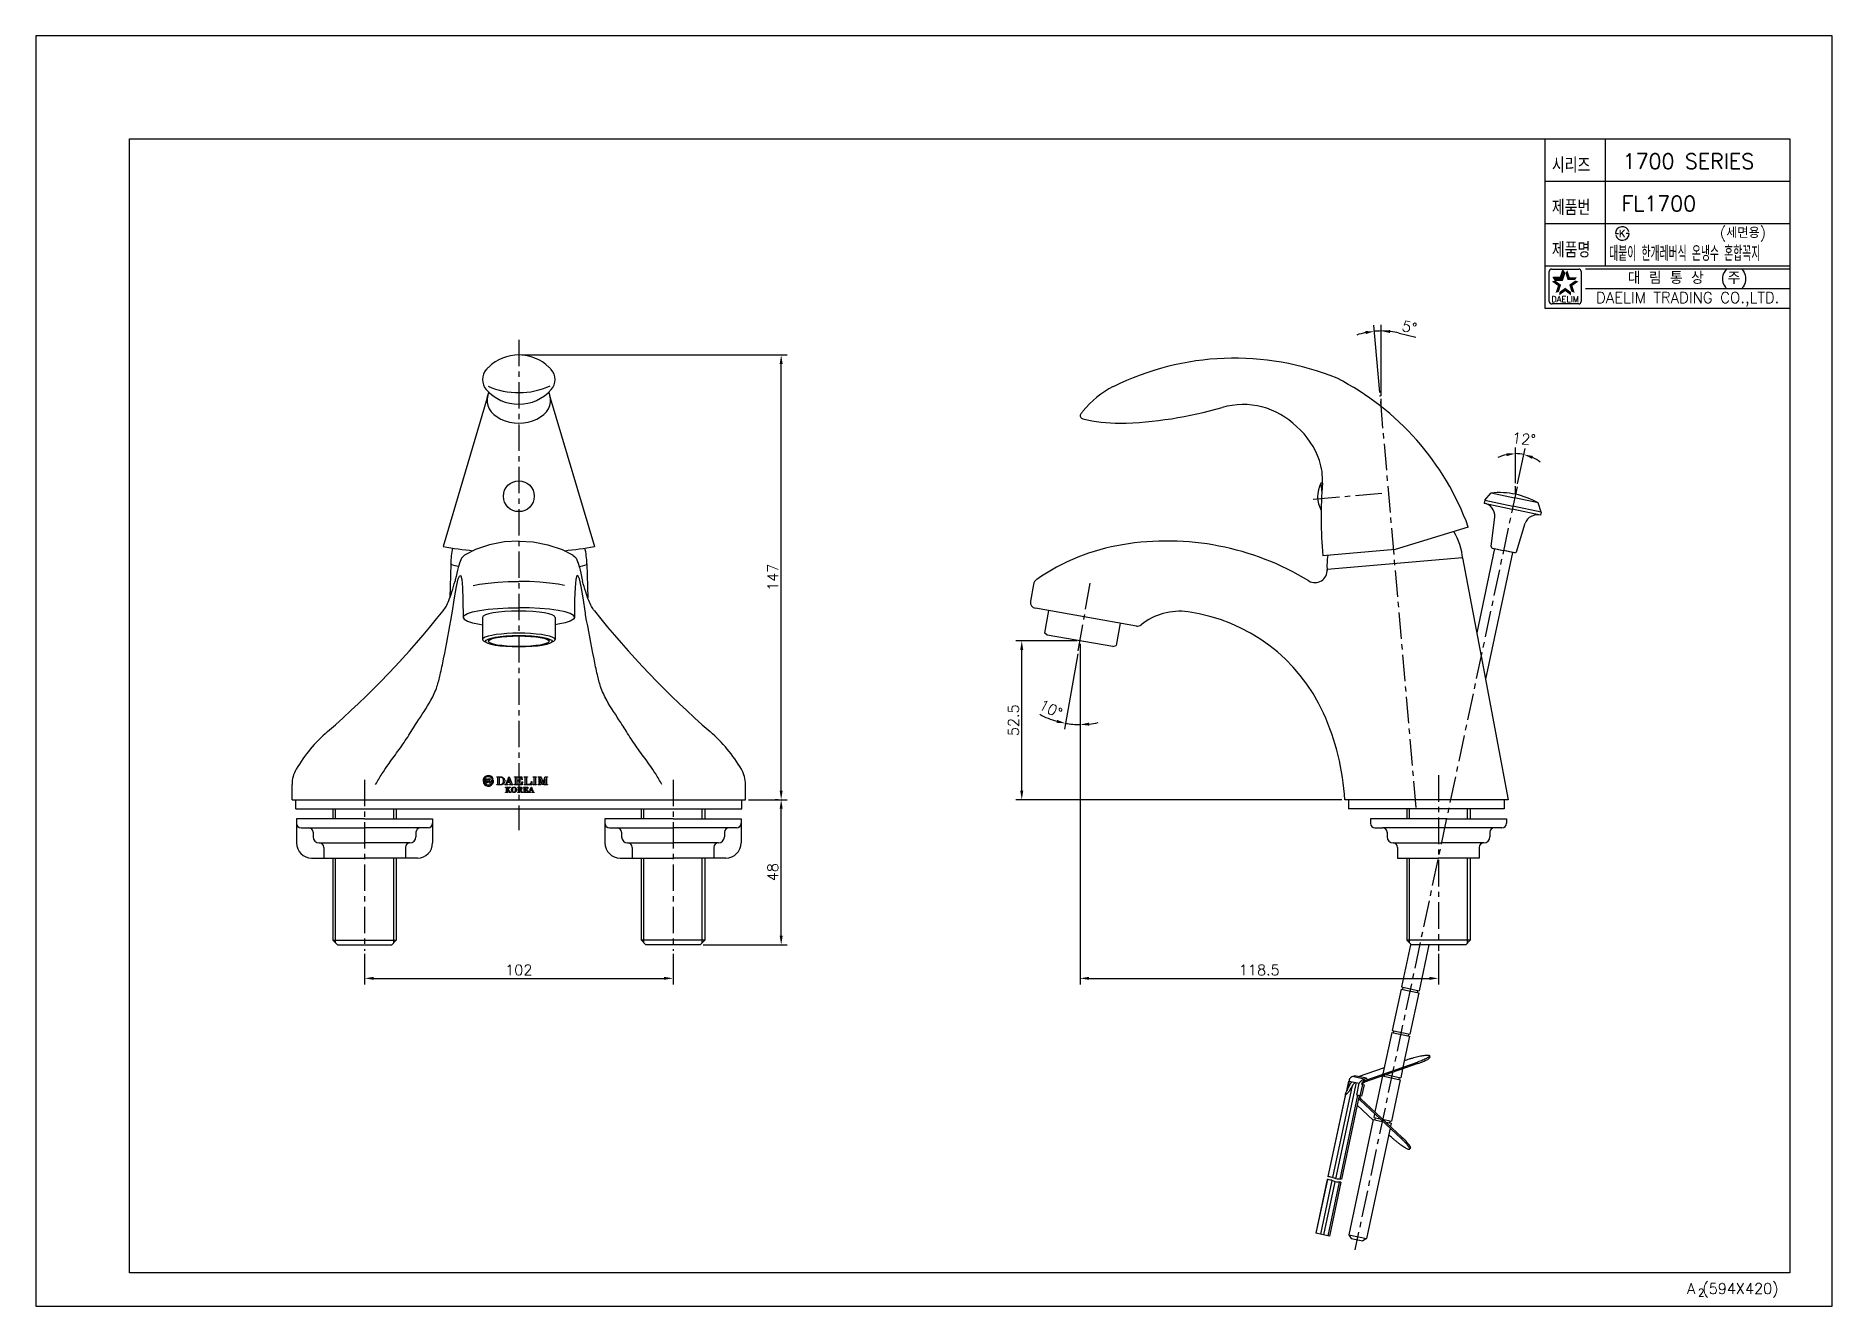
# Model space of a CAD drawing. Extents: x 0 to 594, y 0 to 420.
import ezdxf
from ezdxf.enums import TextEntityAlignment as Align

# ---------------------------------------------------------------- set-up
doc = ezdxf.new("R2010")
doc.units = 0
doc.header["$LTSCALE"] = 7
doc.header["$MEASUREMENT"] = 0
doc.linetypes.add('CENTER', pattern=[2, 1.25, -0.25, 0.25, -0.25])
doc.layers.get('0').update_dxf_attribs({"color": 2, "linetype": 'CONTINUOUS'})
for name, color, linetype in [('CL', 1, 'CENTER'), ('DIM', 2, 'CONTINUOUS'), ('DWG', 7, 'CONTINUOUS')]:
    doc.layers.add(name, color=color, linetype=linetype)
doc.styles.add('GHS', font='ROMANS', dxfattribs={"bigfont": 'GHS'})
doc.styles.add('ROMANS', font='romans')

# ---------------------------------------------------------------- blocks, each defined once
blk = doc.blocks.new('기본양식')
for p, q in [((-820.12, 442.54), (-820.12, 22.54)), ((-226.12, 442.54), (-820.12, 442.54)), ((-226.12, 22.54), (-226.12, 442.54)), ((-820.12, 22.54), (-226.12, 22.54))]:
    blk.add_line(p, q)
at = {"color": 4}
for p, q in [((-789.12, 33.54), (-789.12, 408.54)), ((-789.12, 408.54), (-240.12, 408.54)), ((-240.12, 408.54), (-240.12, 33.54)), ((-240.12, 33.54), (-789.12, 33.54))]:
    blk.add_line(p, q, dxfattribs=at)
at = {"color": 7}
for p, q in [((-321.12, 408.54), (-321.12, 352.54)), ((-301.12, 408.54), (-301.12, 366.54)), ((-321.12, 394.54), (-240.12, 394.54)), ((-321.12, 380.54), (-240.12, 380.54)), ((-321.12, 366.54), (-240.12, 366.54)), ((-321.12, 352.54), (-240.12, 352.54))]:
    blk.add_line(p, q, dxfattribs=at)
at = {"color": 2, "linetype": 'Continuous'}
for p, q in [((-319.64, 354.68), (-319.64, 364.68)), ((-318.89, 365.43), (-309.89, 365.43)), ((-309.14, 364.68), (-309.14, 354.68)), ((-307.62, 365.54), (-240.12, 365.54)), ((-307.62, 359.04), (-240.12, 359.04)), ((-309.89, 353.93), (-318.64, 353.93))]:
    blk.add_line(p, q, dxfattribs=at)
at = {"color": 2}
for p, q in [((-317.64, 361.81), (-318.31, 362.73)), ((-318.31, 362.73), (-315.88, 362.73)), ((-315.88, 362.73), (-315.13, 365.03)), ((-315.22, 361.81), (-314.47, 364.12)), ((-314.47, 364.12), (-315.13, 365.03)), ((-317.64, 361.81), (-315.22, 361.81))]:
    blk.add_line(p, q, dxfattribs=at)
at = {"color": 2, "linetype": 'Continuous'}
for centre, radius, start, end in [((-318.89, 364.68), 0.75, 90, 180), ((-309.89, 364.68), 0.75, 0, 90), ((-318.77, 354.8), 0.884, 188.1301, 278.1301), ((-309.89, 354.68), 0.75, 270, 0)]:
    blk.add_arc(centre, radius, start, end, dxfattribs=at)
at = {"color": 2}
for points in [[(-318.31, 362.73), (-317.64, 361.81), (-315.88, 362.73), (-315.22, 361.81)], [(-315.88, 362.73), (-315.22, 361.81), (-315.13, 365.03), (-314.47, 364.12)], [(-313.65, 365.03), (-314.32, 364.12), (-312.9, 362.73), (-313.57, 361.81)], [(-312.9, 362.73), (-313.57, 361.81), (-310.48, 362.73), (-311.14, 361.81)], [(-316.8, 359.9), (-315.72, 360.25), (-318.76, 361.32), (-317.69, 361.67)], [(-317.55, 357.59), (-316.47, 357.94), (-316.8, 359.9), (-315.72, 360.25)], [(-314.39, 358.15), (-314.39, 359.28), (-316.35, 356.72), (-316.35, 357.85)], [(-312.43, 356.72), (-312.43, 357.85), (-314.39, 358.15), (-314.39, 359.28)], [(-310.02, 361.32), (-311.1, 361.67), (-311.98, 359.9), (-313.06, 360.25)], [(-311.98, 359.9), (-313.06, 360.25), (-311.24, 357.59), (-312.31, 357.94)]]:
    blk.add_solid(points, dxfattribs=at)
at = {"layer": 'DIM'}
for p, q in [((-297.74, 377.23), (-297.24, 377.23)), ((-297.24, 377.23), (-296.74, 377.23)), ((-293.74, 377.23), (-294.24, 377.23)), ((-293.24, 377.23), (-293.74, 377.23))]:
    blk.add_line(p, q, dxfattribs=at)
for start, end in [(15, 180), (195, 0)]:
    blk.add_arc((-295.49, 377.23), 2.25, start, end, dxfattribs=at)
at = {"color": 7, "linetype": 'Continuous'}
for s, height, style, p in [('대 림 통 상  (주)', 4, 'GHS', (-273.86, 362.24)), ('DAELIM TRADING CO.,LTD.', 3.6, 'ROMANS', (-273.86, 355.47))]:
    blk.add_text(s, height=height, dxfattribs=dict(at, style=style)).set_placement(p, align=Align.MIDDLE)
at = {"color": 2, "linetype": 'Continuous', "style": 'ROMANS'}
blk.add_text('DAELIM', height=2, dxfattribs=at).set_placement((-314.39, 354.48), align=Align.CENTER)
at = {"color": 7, "style": 'GHS'}
for s, height, p in [('A (594X420)', 3.5, (-274.11, 26.57)), ('2', 2.5, (-270.45, 25.74))]:
    blk.add_text(s, height=height, dxfattribs=at).set_placement(p)
at = {"layer": 'DIM', "style": 'GHS', "width": 0.8}
for s, p in [('시리즈', (-318.78, 397.27)), ('제품번', (-318.78, 383.27)), ('제품명', (-318.78, 369.27))]:
    blk.add_text(s, height=5, dxfattribs=at).set_placement(p)
at = {"layer": 'DIM', "style": 'GHS'}
blk.add_text('K', height=2.39, dxfattribs=at).set_placement((-295.49, 377.23), align=Align.MIDDLE)
blk = doc.blocks.new('MARK')
at = {"layer": 'DIM'}
h = blk.add_hatch(color=256, dxfattribs=at)
h.paths.add_polyline_path([(1070.8, 601.39), (1071.6, 601.39), (1071.6, 601.77), (1071.17, 601.77, -0.734082), (1073.76, 602.21), (1074.17, 602.21, 0.878721)])
h.paths.add_polyline_path([(1072.73, 601.8), (1073.32, 602.21), (1072.66, 602.21), (1072.13, 601.83), (1072.13, 602.21), (1071.76, 602.21), (1071.76, 600.96), (1072.13, 600.96), (1072.13, 601.37), (1072.43, 601.58), (1072.79, 600.96), (1073.22, 600.96)])
h.paths.add_polyline_path([(1074.28, 601.77), (1073.47, 601.77), (1073.47, 601.39), (1073.9, 601.39, -0.734082), (1071.31, 600.96), (1070.9, 600.96, 0.878721)])
h.paths.add_polyline_path([(1077.62, 602.51), (1077.48, 602.63), (1077.36, 602.7), (1077.23, 602.77), (1077.09, 602.82), (1076.93, 602.86), (1076.78, 602.89), (1076.62, 602.9), (1075.37, 602.9), (1075.37, 602.77), (1075.55, 602.77), (1075.65, 602.74), (1075.7, 602.67), (1075.72, 602.57), (1075.72, 600.61), (1075.69, 600.52), (1075.62, 600.45), (1075.53, 600.43), (1075.37, 600.43), (1075.37, 600.3), (1076.55, 600.3), (1076.74, 600.3), (1076.94, 600.31), (1077.12, 600.35), (1077.28, 600.4), (1077.41, 600.47), (1077.54, 600.56), (1077.67, 600.68), (1077.78, 600.83), (1077.87, 600.99), (1077.94, 601.17), (1077.97, 601.36), (1077.98, 601.58), (1077.96, 601.81), (1077.92, 602.02), (1077.84, 602.2), (1077.74, 602.37)])
h.paths.add_polyline_path([(1076.18, 602.59), (1076.2, 602.66), (1076.25, 602.72), (1076.34, 602.74), (1076.41, 602.75), (1076.47, 602.75), (1076.53, 602.75), (1076.7, 602.74), (1076.89, 602.73), (1077.05, 602.69), (1077.16, 602.62), (1077.26, 602.55), (1077.34, 602.46), (1077.46, 602.2), (1077.52, 601.87), (1077.53, 601.58), (1077.52, 601.31), (1077.48, 601), (1077.39, 600.75), (1077.31, 600.65), (1077.22, 600.57), (1077.11, 600.5), (1076.96, 600.46), (1076.79, 600.43), (1076.62, 600.43), (1076.49, 600.43), (1076.37, 600.42), (1076.28, 600.43), (1076.23, 600.47), (1076.2, 600.51), (1076.18, 600.59)], flags=16)
h.paths.add_polyline_path([(1079.33, 602.8), (1079.24, 602.57), (1079.1, 602.21), (1078.95, 601.82), (1078.8, 601.44), (1078.66, 601.07), (1078.52, 600.74), (1078.47, 600.63), (1078.4, 600.56), (1078.3, 600.49), (1078.23, 600.46), (1078.14, 600.43), (1078.06, 600.42), (1078.06, 600.3), (1078.99, 600.3), (1078.99, 600.42), (1078.82, 600.46), (1078.7, 600.55), (1078.69, 600.7), (1078.83, 601.09), (1079.67, 601.09), (1079.85, 600.61), (1079.86, 600.52), (1079.81, 600.45), (1079.74, 600.42), (1079.52, 600.42), (1079.52, 600.3), (1080.1, 600.3)])
h.paths.add_polyline_path([(1079.64, 601.22), (1078.87, 601.22), (1079.25, 602.22)], flags=16)
h.paths.add_polyline_path([(1080.64, 600.42), (1080.47, 600.45), (1080.38, 600.54), (1080.32, 600.68), (1079.47, 602.9), (1079.37, 602.9), (1079.33, 602.8), (1080.1, 600.3), (1080.64, 600.3)])
h.paths.add_polyline_path([(1082.03, 600.6), (1082.02, 600.65), (1082.02, 600.72), (1082.02, 600.79), (1082.02, 601.48), (1082.03, 601.52), (1082.07, 601.55), (1082.12, 601.57), (1082.26, 601.57), (1082.53, 601.5), (1082.72, 601.31), (1082.8, 601.04), (1082.92, 601.04), (1082.92, 602.2), (1082.81, 602.2), (1082.71, 601.93), (1082.5, 601.77), (1082.26, 601.72), (1082.13, 601.72), (1082.08, 601.73), (1082.03, 601.77), (1082.02, 601.82), (1082.02, 602.61), (1082.04, 602.68), (1082.09, 602.73), (1082.18, 602.75), (1082.61, 602.75), (1083.04, 602.66), (1083.38, 602.39), (1083.59, 601.97), (1083.69, 601.97), (1083.64, 602.83), (1083.63, 602.86), (1083.6, 602.89), (1083.56, 602.9), (1081.2, 602.9), (1081.2, 602.77), (1081.4, 602.76), (1081.47, 602.74), (1081.53, 602.68), (1081.55, 602.6), (1081.56, 600.65), (1081.5, 600.5), (1081.37, 600.44), (1081.2, 600.43), (1081.2, 600.3), (1082.03, 600.3), (1082.85, 600.3), (1083.68, 600.3), (1083.71, 600.31), (1083.75, 600.35), (1083.76, 600.4), (1083.81, 601.28), (1083.67, 601.28), (1083.5, 600.84), (1083.14, 600.55), (1082.8, 600.45), (1082.62, 600.44), (1082.38, 600.44), (1082.23, 600.45), (1082.14, 600.47), (1082.07, 600.52)])
h.paths.add_polyline_path([(1085.19, 600.68), (1085.19, 602.56), (1085.21, 602.65), (1085.27, 602.73), (1085.38, 602.76), (1085.5, 602.77), (1085.5, 602.9), (1084.41, 602.9), (1084.41, 602.77), (1084.53, 602.76), (1084.63, 602.74), (1084.7, 602.66), (1084.73, 602.54), (1084.73, 600.63), (1084.71, 600.54), (1084.64, 600.46), (1084.55, 600.43), (1084.41, 600.43), (1084.41, 600.3), (1086.82, 600.3), (1086.87, 600.31), (1086.91, 600.33), (1086.92, 600.39), (1086.97, 601.33), (1086.86, 601.33), (1086.71, 600.92), (1086.38, 600.59), (1085.97, 600.44), (1085.37, 600.45), (1085.24, 600.49), (1085.19, 600.57)])
h.paths.add_polyline_path([(1088.16, 602.63), (1088.18, 602.69), (1088.23, 602.74), (1088.3, 602.76), (1088.42, 602.77), (1088.42, 602.9), (1087.39, 602.9), (1087.39, 602.77), (1087.53, 602.76), (1087.62, 602.74), (1087.66, 602.68), (1087.68, 602.61), (1087.68, 600.64), (1087.67, 600.56), (1087.63, 600.47), (1087.53, 600.43), (1087.39, 600.43), (1087.39, 600.3), (1088.42, 600.3), (1088.42, 600.43), (1088.3, 600.43), (1088.22, 600.45), (1088.17, 600.51), (1088.16, 600.6)])
h.paths.add_polyline_path([(1089.64, 600.58), (1089.6, 600.74), (1089.6, 601.05), (1089.6, 602.63), (1090.41, 600.34), (1090.61, 600.34), (1091.34, 602.22), (1091.33, 600.66), (1091.29, 600.52), (1091.19, 600.45), (1091.06, 600.42), (1090.9, 600.43), (1090.9, 600.3), (1092.16, 600.3), (1092.16, 600.43), (1092.03, 600.43), (1091.91, 600.45), (1091.84, 600.54), (1091.81, 600.66), (1091.81, 602.54), (1091.84, 602.65), (1091.91, 602.73), (1092.03, 602.76), (1092.16, 602.77), (1092.16, 602.9), (1091.46, 602.9), (1091.39, 602.87), (1091.33, 602.83), (1091.29, 602.76), (1091.1, 602.21), (1090.89, 601.66), (1090.68, 601.12), (1090.62, 601.12), (1090.04, 602.77), (1089.99, 602.83), (1089.92, 602.88), (1089.85, 602.9), (1089.06, 602.9), (1089.06, 602.77), (1089.16, 602.77), (1089.27, 602.75), (1089.37, 602.68), (1089.41, 602.53), (1089.41, 600.76), (1089.36, 600.59), (1089.24, 600.48), (1089.05, 600.43), (1089.05, 600.3), (1089.89, 600.3), (1089.89, 600.43), (1089.75, 600.47)])
h.paths.add_polyline_path([(1086.83, 599.52), (1086.73, 599.52), (1086.64, 599.3), (1086.55, 599.05), (1086.44, 598.78), (1086.34, 598.51), (1086.24, 598.26), (1086.15, 598.03), (1086.13, 597.99), (1086.11, 597.96), (1086.09, 597.93), (1086.07, 597.9), (1086.05, 597.88), (1086.02, 597.86), (1085.99, 597.85), (1085.97, 597.84), (1085.94, 597.83), (1085.91, 597.82), (1085.88, 597.81), (1085.86, 597.81), (1085.86, 597.72), (1086.52, 597.72), (1086.52, 597.81), (1086.46, 597.82), (1086.4, 597.83), (1086.35, 597.84), (1086.3, 597.87), (1086.28, 597.89), (1086.27, 597.92), (1086.27, 597.94), (1086.27, 597.96), (1086.27, 597.98), (1086.28, 598), (1086.29, 598.03), (1086.3, 598.06), (1086.31, 598.1), (1086.32, 598.14), (1086.34, 598.18), (1086.35, 598.23), (1086.37, 598.28), (1086.39, 598.34), (1087.01, 598.34), (1087.16, 597.93), (1087.17, 597.92), (1087.17, 597.89), (1087.17, 597.88), (1087.16, 597.87), (1087.14, 597.85), (1087.11, 597.84), (1087.06, 597.83), (1087.01, 597.82), (1086.95, 597.81), (1086.95, 597.72), (1087.68, 597.72), (1087.68, 597.81), (1087.66, 597.81), (1087.64, 597.82), (1087.61, 597.83), (1087.58, 597.83), (1087.55, 597.84), (1087.53, 597.85), (1087.51, 597.87), (1087.48, 597.89), (1087.47, 597.91), (1087.45, 597.94), (1087.44, 597.96), (1087.42, 597.99)])
h.paths.add_polyline_path([(1086.97, 598.45), (1086.44, 598.45), (1086.7, 599.14)], flags=16)
h.paths.add_polyline_path([(1085.31, 599), (1085.21, 599), (1085.21, 598.96), (1085.2, 598.93), (1085.19, 598.89), (1085.17, 598.85), (1085.16, 598.81), (1085.14, 598.79), (1085.12, 598.76), (1085.09, 598.74), (1085.06, 598.73), (1085.03, 598.72), (1084.98, 598.71), (1084.92, 598.71), (1084.72, 598.71), (1084.72, 599.42), (1085, 599.42), (1085.04, 599.42), (1085.08, 599.42), (1085.12, 599.42), (1085.16, 599.42), (1085.19, 599.42), (1085.22, 599.41), (1085.27, 599.4), (1085.32, 599.36), (1085.38, 599.29), (1085.43, 599.22), (1085.46, 599.16), (1085.49, 599.09), (1085.58, 599.09), (1085.58, 599.52), (1084.19, 599.52), (1084.19, 599.43), (1084.21, 599.43), (1084.25, 599.43), (1084.28, 599.42), (1084.32, 599.41), (1084.35, 599.4), (1084.37, 599.39), (1084.4, 599.37), (1084.42, 599.36), (1084.43, 599.34), (1084.44, 599.31), (1084.44, 599.29), (1084.45, 599.26), (1084.45, 597.97), (1084.44, 597.94), (1084.44, 597.91), (1084.43, 597.89), (1084.42, 597.87), (1084.4, 597.86), (1084.37, 597.84), (1084.36, 597.84), (1084.33, 597.83), (1084.29, 597.82), (1084.25, 597.82), (1084.22, 597.82), (1084.19, 597.81), (1084.19, 597.72), (1085.68, 597.72), (1085.72, 598.25), (1085.63, 598.25), (1085.61, 598.21), (1085.58, 598.15), (1085.54, 598.07), (1085.5, 598), (1085.46, 597.93), (1085.42, 597.89), (1085.4, 597.87), (1085.38, 597.86), (1085.35, 597.85), (1085.32, 597.84), (1085.28, 597.84), (1085.25, 597.83), (1085.22, 597.83), (1085.18, 597.83), (1085.13, 597.83), (1085.09, 597.83), (1085.05, 597.83), (1085.02, 597.83), (1084.96, 597.83), (1084.91, 597.83), (1084.86, 597.83), (1084.83, 597.84), (1084.8, 597.85), (1084.77, 597.87), (1084.75, 597.88), (1084.74, 597.91), (1084.73, 597.94), (1084.72, 597.97), (1084.72, 598.01), (1084.72, 598.06), (1084.72, 598.6), (1084.92, 598.6), (1084.97, 598.6), (1085.01, 598.6), (1085.05, 598.59), (1085.08, 598.58), (1085.11, 598.55), (1085.14, 598.53), (1085.16, 598.5), (1085.17, 598.47), (1085.19, 598.43), (1085.2, 598.38), (1085.21, 598.34), (1085.21, 598.3), (1085.31, 598.3)])
h.paths.add_polyline_path([(1083.57, 598.81), (1083.6, 598.86), (1083.62, 598.91), (1083.64, 598.97), (1083.65, 599.03), (1083.66, 599.09), (1083.65, 599.17), (1083.63, 599.23), (1083.61, 599.29), (1083.57, 599.34), (1083.53, 599.39), (1083.48, 599.42), (1083.43, 599.46), (1083.37, 599.48), (1083.3, 599.5), (1083.23, 599.51), (1083.16, 599.52), (1083.09, 599.52), (1082.26, 599.52), (1082.26, 599.43), (1082.28, 599.43), (1082.31, 599.43), (1082.34, 599.42), (1082.37, 599.41), (1082.4, 599.41), (1082.42, 599.4), (1082.45, 599.39), (1082.47, 599.37), (1082.48, 599.35), (1082.49, 599.32), (1082.5, 599.3), (1082.5, 599.27), (1082.5, 597.97), (1082.5, 597.94), (1082.49, 597.91), (1082.48, 597.89), (1082.47, 597.87), (1082.45, 597.85), (1082.42, 597.84), (1082.41, 597.83), (1082.38, 597.83), (1082.34, 597.82), (1082.31, 597.82), (1082.28, 597.82), (1082.26, 597.81), (1082.26, 597.72), (1083.02, 597.72), (1083.02, 597.81), (1082.99, 597.81), (1082.96, 597.82), (1082.92, 597.82), (1082.89, 597.83), (1082.86, 597.83), (1082.84, 597.84), (1082.81, 597.85), (1082.79, 597.87), (1082.78, 597.89), (1082.77, 597.91), (1082.77, 597.94), (1082.77, 597.97), (1082.77, 598.54), (1082.95, 598.54), (1083.05, 598.41), (1083.14, 598.28), (1083.23, 598.16), (1083.32, 598.03), (1083.42, 597.88), (1083.52, 597.72), (1084.01, 597.72), (1084.01, 597.81), (1083.99, 597.82), (1083.96, 597.82), (1083.93, 597.82), (1083.9, 597.83), (1083.87, 597.84), (1083.84, 597.85), (1083.81, 597.87), (1083.78, 597.89), (1083.75, 597.91), (1083.72, 597.94), (1083.69, 597.97), (1083.65, 598.02), (1083.57, 598.13), (1083.5, 598.23), (1083.44, 598.31), (1083.37, 598.4), (1083.3, 598.5), (1083.22, 598.61), (1083.28, 598.63), (1083.34, 598.65), (1083.39, 598.68), (1083.44, 598.71), (1083.49, 598.74), (1083.53, 598.77)])
h.paths.add_polyline_path([(1082.77, 599.42), (1082.98, 599.42), (1083.09, 599.41), (1083.18, 599.38), (1083.25, 599.32), (1083.3, 599.25), (1083.33, 599.17), (1083.34, 599.07), (1083.33, 598.95), (1083.29, 598.84), (1083.22, 598.76), (1083.14, 598.7), (1083.04, 598.66), (1082.93, 598.65), (1082.77, 598.65)], flags=16)
h.paths.add_polyline_path([(1081.86, 598.75), (1081.84, 598.88), (1081.8, 598.99), (1081.75, 599.1), (1081.69, 599.19), (1081.62, 599.28), (1081.54, 599.35), (1081.46, 599.41), (1081.36, 599.46), (1081.26, 599.49), (1081.15, 599.52), (1081.04, 599.52), (1080.93, 599.52), (1080.83, 599.5), (1080.72, 599.46), (1080.63, 599.41), (1080.54, 599.35), (1080.46, 599.28), (1080.42, 599.23), (1080.53, 598.88), (1080.54, 598.92), (1080.56, 599.01), (1080.59, 599.1), (1080.63, 599.17), (1080.67, 599.24), (1080.73, 599.3), (1080.79, 599.35), (1080.86, 599.39), (1080.95, 599.41), (1081.04, 599.42), (1081.12, 599.41), (1081.2, 599.39), (1081.27, 599.36), (1081.33, 599.31), (1081.39, 599.26), (1081.44, 599.2), (1081.48, 599.12), (1081.51, 599.04), (1081.54, 598.95), (1081.56, 598.84), (1081.57, 598.74), (1081.57, 598.62), (1081.57, 598.51), (1081.56, 598.41), (1081.54, 598.31), (1081.52, 598.22), (1081.48, 598.14), (1081.44, 598.06), (1081.39, 597.99), (1081.34, 597.94), (1081.27, 597.89), (1081.2, 597.86), (1081.12, 597.84), (1081.04, 597.83), (1080.95, 597.84), (1080.87, 597.86), (1080.84, 597.88), (1080.88, 597.74), (1080.92, 597.73), (1081.04, 597.72), (1081.15, 597.73), (1081.25, 597.75), (1081.36, 597.79), (1081.45, 597.83), (1081.54, 597.89), (1081.62, 597.97), (1081.69, 598.05), (1081.75, 598.14), (1081.8, 598.25), (1081.84, 598.37), (1081.86, 598.49), (1081.86, 598.62)])
h = blk.add_hatch(color=256, dxfattribs=at)
h.paths.add_polyline_path([(1078.78, 598.6), (1078.81, 598.6), (1078.94, 598.46), (1079.06, 598.32), (1079.19, 598.17), (1079.3, 598.02), (1079.41, 597.87), (1079.51, 597.72), (1080.01, 597.72), (1080.01, 597.81), (1079.99, 597.82), (1079.96, 597.82), (1079.93, 597.82), (1079.9, 597.83), (1079.87, 597.84), (1079.85, 597.85), (1079.82, 597.86), (1079.79, 597.89), (1079.76, 597.91), (1079.72, 597.94), (1079.68, 597.98), (1079.65, 598.02), (1079.55, 598.14), (1079.46, 598.25), (1079.38, 598.36), (1079.29, 598.47), (1079.18, 598.59), (1079.06, 598.73), (1079.15, 598.82), (1079.25, 598.92), (1079.34, 599.02), (1079.43, 599.13), (1079.52, 599.23), (1079.61, 599.33), (1079.64, 599.35), (1079.66, 599.37), (1079.69, 599.38), (1079.72, 599.4), (1079.75, 599.41), (1079.78, 599.42), (1079.8, 599.42), (1079.82, 599.42), (1079.83, 599.42), (1079.84, 599.43), (1079.85, 599.43), (1079.86, 599.43), (1079.88, 599.43), (1079.88, 599.43), (1079.89, 599.43), (1079.9, 599.43), (1079.91, 599.43), (1079.91, 599.43), (1079.91, 599.52), (1079.24, 599.52), (1079.24, 599.43), (1079.25, 599.43), (1079.26, 599.43), (1079.28, 599.43), (1079.3, 599.43), (1079.32, 599.43), (1079.34, 599.42), (1079.36, 599.42), (1079.38, 599.41), (1079.4, 599.4), (1079.41, 599.39), (1079.42, 599.38), (1079.42, 599.37), (1079.42, 599.33), (1079.4, 599.29), (1079.38, 599.25), (1079.34, 599.2), (1079.29, 599.13), (1079.23, 599.06), (1079.17, 598.99), (1079.1, 598.92), (1079.03, 598.85), (1078.95, 598.79), (1078.88, 598.72), (1078.8, 598.65), (1078.78, 598.65), (1078.78, 599.27), (1078.78, 599.3), (1078.79, 599.33), (1078.79, 599.35), (1078.81, 599.37), (1078.83, 599.39), (1078.85, 599.4), (1078.87, 599.41), (1078.9, 599.42), (1078.93, 599.42), (1078.96, 599.43), (1078.99, 599.43), (1079.02, 599.43), (1079.02, 599.52), (1078.27, 599.52), (1078.27, 599.43), (1078.3, 599.43), (1078.32, 599.43), (1078.35, 599.42), (1078.38, 599.41), (1078.41, 599.4), (1078.44, 599.39), (1078.46, 599.37), (1078.48, 599.36), (1078.49, 599.34), (1078.5, 599.31), (1078.51, 599.29), (1078.51, 599.26), (1078.51, 597.96), (1078.51, 597.93), (1078.5, 597.91), (1078.49, 597.89), (1078.48, 597.87), (1078.46, 597.85), (1078.44, 597.84), (1078.42, 597.83), (1078.39, 597.82), (1078.36, 597.82), (1078.32, 597.82), (1078.29, 597.82), (1078.27, 597.81), (1078.27, 597.72), (1079.02, 597.72), (1079.02, 597.81), (1078.99, 597.82), (1078.96, 597.82), (1078.93, 597.83), (1078.89, 597.84), (1078.87, 597.84), (1078.85, 597.85), (1078.83, 597.86), (1078.81, 597.88), (1078.79, 597.9), (1078.79, 597.93), (1078.78, 597.95), (1078.78, 597.98)])
h.paths.add_polyline_path([(1080.51, 598.72), (1080.52, 598.82), (1080.53, 598.88), (1080.42, 599.23), (1080.39, 599.19), (1080.33, 599.1), (1080.28, 598.99), (1080.24, 598.88), (1080.22, 598.76), (1080.21, 598.62), (1080.22, 598.5), (1080.24, 598.38), (1080.28, 598.26), (1080.32, 598.16), (1080.38, 598.06), (1080.45, 597.98), (1080.52, 597.9), (1080.61, 597.84), (1080.71, 597.79), (1080.81, 597.75), (1080.88, 597.74), (1080.84, 597.88), (1080.8, 597.89), (1080.74, 597.94), (1080.68, 597.99), (1080.64, 598.06), (1080.6, 598.13), (1080.56, 598.22), (1080.54, 598.31), (1080.52, 598.4), (1080.51, 598.51), (1080.51, 598.62)])
for p, q in [((1070.8, 601.39), (1071.6, 601.39)), ((1070.9, 600.96), (1071.31, 600.96)), ((1071.17, 601.77), (1071.6, 601.77)), ((1071.6, 601.77), (1071.6, 601.39)), ((1071.76, 602.21), (1072.13, 602.21)), ((1071.76, 602.21), (1071.76, 600.96)), ((1071.76, 600.96), (1072.13, 600.96)), ((1072.13, 601.83), (1072.66, 602.21)), ((1072.13, 602.21), (1072.13, 601.83)), ((1072.13, 601.37), (1072.43, 601.58)), ((1072.13, 601.37), (1072.13, 600.96)), ((1072.43, 601.58), (1072.79, 600.96)), ((1072.66, 602.21), (1073.32, 602.21)), ((1072.73, 601.8), (1073.32, 602.21)), ((1072.73, 601.8), (1073.22, 600.96)), ((1072.79, 600.96), (1073.22, 600.96)), ((1073.47, 601.77), (1073.47, 601.39)), ((1073.47, 601.77), (1074.28, 601.77)), ((1073.47, 601.39), (1073.9, 601.39)), ((1073.76, 602.21), (1074.17, 602.21))]:
    blk.add_line(p, q, dxfattribs=at)
at = {"layer": 'DIM', "color": 2}
for p, q in [((1075.37, 602.9), (1076.62, 602.9)), ((1075.37, 602.77), (1075.37, 602.9)), ((1075.55, 602.77), (1075.37, 602.77)), ((1075.37, 600.43), (1075.53, 600.43)), ((1075.37, 600.3), (1075.37, 600.43)), ((1076.55, 600.3), (1075.37, 600.3)), ((1075.53, 600.43), (1075.62, 600.45)), ((1075.65, 602.74), (1075.55, 602.77)), ((1075.62, 600.45), (1075.69, 600.52)), ((1075.7, 602.67), (1075.65, 602.74)), ((1075.69, 600.52), (1075.72, 600.61)), ((1075.72, 602.57), (1075.7, 602.67)), ((1075.72, 600.61), (1075.72, 602.57)), ((1076.2, 602.66), (1076.18, 602.59)), ((1076.18, 602.59), (1076.18, 600.59)), ((1076.18, 600.59), (1076.2, 600.51)), ((1076.25, 602.72), (1076.2, 602.66)), ((1076.2, 600.51), (1076.23, 600.47)), ((1076.23, 600.47), (1076.28, 600.43)), ((1076.34, 602.74), (1076.25, 602.72)), ((1076.28, 600.43), (1076.37, 600.42)), ((1076.41, 602.75), (1076.34, 602.74)), ((1076.37, 600.42), (1076.49, 600.43)), ((1076.47, 602.75), (1076.41, 602.75)), ((1076.53, 602.75), (1076.47, 602.75)), ((1076.49, 600.43), (1076.62, 600.43)), ((1076.7, 602.74), (1076.53, 602.75)), ((1076.74, 600.3), (1076.55, 600.3)), ((1076.62, 602.9), (1076.78, 602.89)), ((1076.62, 600.43), (1076.79, 600.43)), ((1076.89, 602.73), (1076.7, 602.74)), ((1076.94, 600.31), (1076.74, 600.3)), ((1076.78, 602.89), (1076.93, 602.86)), ((1076.79, 600.43), (1076.96, 600.46)), ((1077.05, 602.69), (1076.89, 602.73)), ((1076.93, 602.86), (1077.09, 602.82)), ((1077.12, 600.35), (1076.94, 600.31)), ((1076.96, 600.46), (1077.11, 600.5)), ((1077.16, 602.62), (1077.05, 602.69)), ((1077.09, 602.82), (1077.23, 602.77)), ((1077.11, 600.5), (1077.22, 600.57)), ((1077.28, 600.4), (1077.12, 600.35)), ((1077.26, 602.55), (1077.16, 602.62)), ((1077.22, 600.57), (1077.31, 600.65)), ((1077.23, 602.77), (1077.36, 602.7)), ((1077.34, 602.46), (1077.26, 602.55)), ((1077.41, 600.47), (1077.28, 600.4)), ((1077.31, 600.65), (1077.39, 600.75)), ((1077.46, 602.2), (1077.34, 602.46)), ((1077.36, 602.7), (1077.48, 602.63)), ((1077.39, 600.75), (1077.48, 601)), ((1077.54, 600.56), (1077.41, 600.47)), ((1077.52, 601.87), (1077.46, 602.2)), ((1077.48, 602.63), (1077.62, 602.51)), ((1077.48, 601), (1077.52, 601.31)), ((1077.53, 601.58), (1077.52, 601.87)), ((1077.52, 601.31), (1077.53, 601.58)), ((1077.67, 600.68), (1077.54, 600.56)), ((1077.62, 602.51), (1077.74, 602.37)), ((1077.78, 600.83), (1077.67, 600.68)), ((1077.74, 602.37), (1077.84, 602.2)), ((1077.87, 600.99), (1077.78, 600.83)), ((1077.84, 602.2), (1077.92, 602.02)), ((1077.94, 601.17), (1077.87, 600.99)), ((1077.92, 602.02), (1077.96, 601.81)), ((1077.97, 601.36), (1077.94, 601.17)), ((1077.96, 601.81), (1077.98, 601.58)), ((1077.98, 601.58), (1077.97, 601.36)), ((1078.06, 600.42), (1078.14, 600.43)), ((1078.06, 600.3), (1078.06, 600.42)), ((1078.99, 600.3), (1078.06, 600.3)), ((1078.14, 600.43), (1078.23, 600.46)), ((1078.23, 600.46), (1078.3, 600.49)), ((1078.3, 600.49), (1078.4, 600.56)), ((1078.4, 600.56), (1078.47, 600.63)), ((1078.47, 600.63), (1078.52, 600.74)), ((1078.52, 600.74), (1078.66, 601.07)), ((1078.66, 601.07), (1078.8, 601.44)), ((1078.83, 601.09), (1078.69, 600.7)), ((1078.69, 600.7), (1078.7, 600.55)), ((1078.7, 600.55), (1078.82, 600.46)), ((1078.8, 601.44), (1078.95, 601.82)), ((1078.82, 600.46), (1078.99, 600.42)), ((1079.67, 601.09), (1078.83, 601.09)), ((1079.25, 602.22), (1078.87, 601.22)), ((1078.87, 601.22), (1079.64, 601.22)), ((1078.95, 601.82), (1079.1, 602.21)), ((1078.99, 600.42), (1078.99, 600.3)), ((1079.1, 602.21), (1079.24, 602.57)), ((1079.24, 602.57), (1079.37, 602.9)), ((1079.64, 601.22), (1079.25, 602.22)), ((1079.37, 602.9), (1079.47, 602.9)), ((1079.47, 602.9), (1080.32, 600.68)), ((1079.52, 600.3), (1079.52, 600.42)), ((1079.52, 600.42), (1079.74, 600.42)), ((1080.64, 600.3), (1079.52, 600.3)), ((1079.85, 600.61), (1079.67, 601.09)), ((1079.74, 600.42), (1079.81, 600.45)), ((1079.81, 600.45), (1079.86, 600.52)), ((1079.86, 600.52), (1079.85, 600.61)), ((1080.32, 600.68), (1080.38, 600.54)), ((1080.38, 600.54), (1080.47, 600.45)), ((1080.47, 600.45), (1080.64, 600.42)), ((1080.64, 600.42), (1080.64, 600.3)), ((1081.2, 602.9), (1083.56, 602.9)), ((1081.2, 602.77), (1081.2, 602.9)), ((1081.4, 602.76), (1081.2, 602.77)), ((1081.2, 600.43), (1081.37, 600.44)), ((1081.2, 600.3), (1081.2, 600.43)), ((1082.03, 600.3), (1081.2, 600.3)), ((1081.37, 600.44), (1081.5, 600.5)), ((1081.47, 602.74), (1081.4, 602.76)), ((1081.53, 602.68), (1081.47, 602.74)), ((1081.5, 600.5), (1081.56, 600.65)), ((1081.55, 602.6), (1081.53, 602.68)), ((1081.56, 600.65), (1081.55, 602.6)), ((1082.04, 602.68), (1082.02, 602.61)), ((1082.02, 602.61), (1082.02, 601.82)), ((1082.02, 601.82), (1082.03, 601.77)), ((1082.03, 601.52), (1082.02, 601.48)), ((1082.02, 601.48), (1082.02, 600.79)), ((1082.02, 600.79), (1082.02, 600.72)), ((1082.02, 600.72), (1082.02, 600.65)), ((1082.02, 600.65), (1082.03, 600.6)), ((1082.03, 601.77), (1082.08, 601.73)), ((1082.07, 601.55), (1082.03, 601.52)), ((1082.03, 600.6), (1082.07, 600.52)), ((1082.85, 600.3), (1082.03, 600.3)), ((1082.09, 602.73), (1082.04, 602.68)), ((1082.12, 601.57), (1082.07, 601.55)), ((1082.07, 600.52), (1082.14, 600.47)), ((1082.08, 601.73), (1082.13, 601.72)), ((1082.18, 602.75), (1082.09, 602.73)), ((1082.26, 601.57), (1082.12, 601.57)), ((1082.13, 601.72), (1082.26, 601.72)), ((1082.14, 600.47), (1082.23, 600.45)), ((1082.61, 602.75), (1082.18, 602.75)), ((1082.23, 600.45), (1082.38, 600.44)), ((1082.26, 601.72), (1082.5, 601.77)), ((1082.53, 601.5), (1082.26, 601.57)), ((1082.38, 600.44), (1082.62, 600.44)), ((1082.5, 601.77), (1082.71, 601.93)), ((1082.72, 601.31), (1082.53, 601.5)), ((1083.04, 602.66), (1082.61, 602.75)), ((1082.62, 600.44), (1082.8, 600.45)), ((1082.71, 601.93), (1082.81, 602.2)), ((1082.8, 601.04), (1082.72, 601.31)), ((1082.92, 601.04), (1082.8, 601.04)), ((1082.8, 600.45), (1083.14, 600.55)), ((1082.81, 602.2), (1082.92, 602.2)), ((1083.68, 600.3), (1082.85, 600.3)), ((1082.92, 602.2), (1082.92, 601.04)), ((1083.38, 602.39), (1083.04, 602.66)), ((1083.14, 600.55), (1083.5, 600.84)), ((1083.59, 601.97), (1083.38, 602.39)), ((1083.5, 600.84), (1083.67, 601.28)), ((1083.56, 602.9), (1083.6, 602.89)), ((1083.69, 601.97), (1083.59, 601.97)), ((1083.6, 602.89), (1083.63, 602.86)), ((1083.63, 602.86), (1083.64, 602.83)), ((1083.64, 602.83), (1083.69, 601.97)), ((1083.67, 601.28), (1083.81, 601.28)), ((1083.71, 600.31), (1083.68, 600.3)), ((1083.75, 600.35), (1083.71, 600.31)), ((1083.76, 600.4), (1083.75, 600.35)), ((1083.81, 601.28), (1083.76, 600.4)), ((1084.41, 602.9), (1085.5, 602.9)), ((1084.41, 602.77), (1084.41, 602.9)), ((1084.53, 602.76), (1084.41, 602.77)), ((1084.41, 600.43), (1084.55, 600.43)), ((1084.41, 600.3), (1084.41, 600.43)), ((1086.82, 600.3), (1084.41, 600.3)), ((1084.63, 602.74), (1084.53, 602.76)), ((1084.55, 600.43), (1084.64, 600.46)), ((1084.7, 602.66), (1084.63, 602.74)), ((1084.64, 600.46), (1084.71, 600.54)), ((1084.73, 602.54), (1084.7, 602.66)), ((1084.71, 600.54), (1084.73, 600.63)), ((1084.73, 600.63), (1084.73, 602.54)), ((1085.21, 602.65), (1085.19, 602.56)), ((1085.19, 602.56), (1085.19, 600.68)), ((1085.19, 600.68), (1085.19, 600.57)), ((1085.19, 600.57), (1085.24, 600.49)), ((1085.27, 602.73), (1085.21, 602.65)), ((1085.24, 600.49), (1085.37, 600.45)), ((1085.38, 602.76), (1085.27, 602.73)), ((1085.37, 600.45), (1085.97, 600.44)), ((1085.5, 602.77), (1085.38, 602.76)), ((1085.5, 602.9), (1085.5, 602.77)), ((1085.97, 600.44), (1086.38, 600.59)), ((1086.38, 600.59), (1086.71, 600.92)), ((1086.71, 600.92), (1086.86, 601.33)), ((1086.87, 600.31), (1086.82, 600.3)), ((1086.86, 601.33), (1086.97, 601.33)), ((1086.91, 600.33), (1086.87, 600.31)), ((1086.92, 600.39), (1086.91, 600.33)), ((1086.97, 601.33), (1086.92, 600.39)), ((1087.39, 602.77), (1087.39, 602.9)), ((1087.39, 602.9), (1088.42, 602.9)), ((1087.53, 602.76), (1087.39, 602.77)), ((1087.39, 600.43), (1087.53, 600.43)), ((1087.39, 600.3), (1087.39, 600.43)), ((1088.42, 600.3), (1087.39, 600.3)), ((1087.62, 602.74), (1087.53, 602.76)), ((1087.53, 600.43), (1087.63, 600.47)), ((1087.66, 602.68), (1087.62, 602.74)), ((1087.63, 600.47), (1087.67, 600.56)), ((1087.68, 602.61), (1087.66, 602.68)), ((1087.67, 600.56), (1087.68, 600.64)), ((1087.68, 600.64), (1087.68, 602.61)), ((1088.18, 602.69), (1088.16, 602.63)), ((1088.16, 602.63), (1088.16, 600.6)), ((1088.16, 600.6), (1088.17, 600.51)), ((1088.17, 600.51), (1088.22, 600.45)), ((1088.23, 602.74), (1088.18, 602.69)), ((1088.22, 600.45), (1088.3, 600.43)), ((1088.3, 602.76), (1088.23, 602.74)), ((1088.42, 602.77), (1088.3, 602.76)), ((1088.3, 600.43), (1088.42, 600.43)), ((1088.42, 602.9), (1088.42, 602.77)), ((1088.42, 600.43), (1088.42, 600.3)), ((1089.05, 600.43), (1089.24, 600.48)), ((1089.05, 600.3), (1089.05, 600.43)), ((1089.89, 600.3), (1089.05, 600.3)), ((1089.06, 602.9), (1089.85, 602.9)), ((1089.06, 602.77), (1089.06, 602.9)), ((1089.16, 602.77), (1089.06, 602.77)), ((1089.27, 602.75), (1089.16, 602.77)), ((1089.24, 600.48), (1089.36, 600.59)), ((1089.37, 602.68), (1089.27, 602.75)), ((1089.36, 600.59), (1089.41, 600.76)), ((1089.41, 602.53), (1089.37, 602.68)), ((1089.41, 600.76), (1089.41, 602.53)), ((1090.41, 600.34), (1089.6, 602.63)), ((1089.6, 602.63), (1089.6, 601.05)), ((1089.6, 601.05), (1089.6, 600.74)), ((1089.6, 600.74), (1089.64, 600.58)), ((1089.64, 600.58), (1089.75, 600.47)), ((1089.75, 600.47), (1089.89, 600.43)), ((1089.85, 602.9), (1089.92, 602.88)), ((1089.89, 600.43), (1089.89, 600.3)), ((1089.92, 602.88), (1089.99, 602.83)), ((1089.99, 602.83), (1090.04, 602.77)), ((1090.04, 602.77), (1090.62, 601.12)), ((1090.61, 600.34), (1090.41, 600.34)), ((1091.34, 602.22), (1090.61, 600.34)), ((1090.62, 601.12), (1090.68, 601.12)), ((1090.68, 601.12), (1090.89, 601.66)), ((1090.89, 601.66), (1091.1, 602.21)), ((1090.9, 600.43), (1091.06, 600.42)), ((1090.9, 600.3), (1090.9, 600.43)), ((1092.16, 600.3), (1090.9, 600.3)), ((1091.06, 600.42), (1091.19, 600.45)), ((1091.1, 602.21), (1091.29, 602.76)), ((1091.19, 600.45), (1091.29, 600.52)), ((1091.29, 602.76), (1091.33, 602.83)), ((1091.29, 600.52), (1091.33, 600.66)), ((1091.33, 602.83), (1091.39, 602.87)), ((1091.33, 600.66), (1091.34, 602.22)), ((1091.39, 602.87), (1091.46, 602.9)), ((1091.46, 602.9), (1092.16, 602.9)), ((1091.84, 602.65), (1091.81, 602.54)), ((1091.81, 602.54), (1091.81, 600.66)), ((1091.81, 600.66), (1091.84, 600.54)), ((1091.91, 602.73), (1091.84, 602.65)), ((1091.84, 600.54), (1091.91, 600.45)), ((1092.03, 602.76), (1091.91, 602.73)), ((1091.91, 600.45), (1092.03, 600.43)), ((1092.16, 602.77), (1092.03, 602.76)), ((1092.03, 600.43), (1092.16, 600.43)), ((1092.16, 602.9), (1092.16, 602.77)), ((1092.16, 600.43), (1092.16, 600.3)), ((1078.27, 599.43), (1078.27, 599.52)), ((1078.27, 599.52), (1079.02, 599.52)), ((1078.3, 599.43), (1078.27, 599.43)), ((1078.27, 597.81), (1078.29, 597.82)), ((1078.27, 597.72), (1078.27, 597.81)), ((1079.02, 597.72), (1078.27, 597.72)), ((1078.29, 597.82), (1078.32, 597.82)), ((1078.32, 599.43), (1078.3, 599.43)), ((1078.35, 599.42), (1078.32, 599.43)), ((1078.32, 597.82), (1078.36, 597.82)), ((1078.38, 599.41), (1078.35, 599.42)), ((1078.36, 597.82), (1078.39, 597.82)), ((1078.41, 599.4), (1078.38, 599.41)), ((1078.39, 597.82), (1078.42, 597.83)), ((1078.44, 599.39), (1078.41, 599.4)), ((1078.42, 597.83), (1078.44, 597.84)), ((1078.46, 599.37), (1078.44, 599.39)), ((1078.44, 597.84), (1078.46, 597.85)), ((1078.48, 599.36), (1078.46, 599.37)), ((1078.46, 597.85), (1078.48, 597.87)), ((1078.49, 599.34), (1078.48, 599.36)), ((1078.48, 597.87), (1078.49, 597.89)), ((1078.5, 599.31), (1078.49, 599.34)), ((1078.49, 597.89), (1078.5, 597.91)), ((1078.51, 599.29), (1078.5, 599.31)), ((1078.5, 597.91), (1078.51, 597.93)), ((1078.51, 599.26), (1078.51, 599.29)), ((1078.51, 597.96), (1078.51, 599.26)), ((1078.51, 597.93), (1078.51, 597.96)), ((1078.79, 599.33), (1078.78, 599.3)), ((1078.78, 599.3), (1078.78, 599.27)), ((1078.78, 599.27), (1078.78, 598.65)), ((1078.78, 598.65), (1078.8, 598.65)), ((1078.81, 598.6), (1078.78, 598.6)), ((1078.78, 598.6), (1078.78, 597.98)), ((1078.78, 597.98), (1078.78, 597.95)), ((1078.78, 597.95), (1078.79, 597.93)), ((1078.81, 599.37), (1078.79, 599.35)), ((1078.79, 599.35), (1078.79, 599.33)), ((1078.79, 597.93), (1078.79, 597.9)), ((1078.79, 597.9), (1078.81, 597.88)), ((1078.8, 598.65), (1078.88, 598.72)), ((1078.83, 599.39), (1078.81, 599.37)), ((1078.94, 598.46), (1078.81, 598.6)), ((1078.81, 597.88), (1078.83, 597.86)), ((1078.85, 599.4), (1078.83, 599.39)), ((1078.83, 597.86), (1078.85, 597.85)), ((1078.87, 599.41), (1078.85, 599.4)), ((1078.85, 597.85), (1078.87, 597.84)), ((1078.9, 599.42), (1078.87, 599.41)), ((1078.87, 597.84), (1078.89, 597.84)), ((1078.88, 598.72), (1078.95, 598.79)), ((1078.89, 597.84), (1078.93, 597.83)), ((1078.93, 599.42), (1078.9, 599.42)), ((1078.96, 599.43), (1078.93, 599.42)), ((1078.93, 597.83), (1078.96, 597.82)), ((1079.06, 598.32), (1078.94, 598.46)), ((1078.95, 598.79), (1079.03, 598.85)), ((1078.99, 599.43), (1078.96, 599.43)), ((1078.96, 597.82), (1078.99, 597.82)), ((1079.02, 599.43), (1078.99, 599.43)), ((1078.99, 597.82), (1079.02, 597.81)), ((1079.02, 599.52), (1079.02, 599.43)), ((1079.02, 597.81), (1079.02, 597.72)), ((1079.03, 598.85), (1079.1, 598.92)), ((1079.15, 598.82), (1079.06, 598.73)), ((1079.06, 598.73), (1079.18, 598.59)), ((1079.19, 598.17), (1079.06, 598.32)), ((1079.1, 598.92), (1079.17, 598.99)), ((1079.25, 598.92), (1079.15, 598.82)), ((1079.17, 598.99), (1079.23, 599.06)), ((1079.18, 598.59), (1079.29, 598.47)), ((1079.3, 598.02), (1079.19, 598.17)), ((1079.23, 599.06), (1079.29, 599.13)), ((1079.24, 599.43), (1079.24, 599.52)), ((1079.24, 599.52), (1079.91, 599.52)), ((1079.25, 599.43), (1079.24, 599.43)), ((1079.26, 599.43), (1079.25, 599.43)), ((1079.34, 599.02), (1079.25, 598.92)), ((1079.28, 599.43), (1079.26, 599.43)), ((1079.3, 599.43), (1079.28, 599.43)), ((1079.29, 599.13), (1079.34, 599.2)), ((1079.29, 598.47), (1079.38, 598.36)), ((1079.32, 599.43), (1079.3, 599.43)), ((1079.41, 597.87), (1079.3, 598.02)), ((1079.34, 599.42), (1079.32, 599.43)), ((1079.36, 599.42), (1079.34, 599.42)), ((1079.34, 599.2), (1079.38, 599.25)), ((1079.43, 599.13), (1079.34, 599.02)), ((1079.38, 599.41), (1079.36, 599.42)), ((1079.4, 599.4), (1079.38, 599.41)), ((1079.38, 599.25), (1079.4, 599.29)), ((1079.38, 598.36), (1079.46, 598.25)), ((1079.41, 599.39), (1079.4, 599.4)), ((1079.4, 599.29), (1079.42, 599.33)), ((1079.42, 599.38), (1079.41, 599.39)), ((1079.51, 597.72), (1079.41, 597.87)), ((1079.42, 599.37), (1079.42, 599.38)), ((1079.42, 599.33), (1079.42, 599.37)), ((1079.52, 599.23), (1079.43, 599.13)), ((1079.46, 598.25), (1079.55, 598.14)), ((1080.01, 597.72), (1079.51, 597.72)), ((1079.61, 599.33), (1079.52, 599.23)), ((1079.55, 598.14), (1079.65, 598.02)), ((1079.64, 599.35), (1079.61, 599.33)), ((1079.66, 599.37), (1079.64, 599.35)), ((1079.65, 598.02), (1079.68, 597.98)), ((1079.69, 599.38), (1079.66, 599.37)), ((1079.68, 597.98), (1079.72, 597.94)), ((1079.72, 599.4), (1079.69, 599.38)), ((1079.75, 599.41), (1079.72, 599.4)), ((1079.72, 597.94), (1079.76, 597.91)), ((1079.78, 599.42), (1079.75, 599.41)), ((1079.76, 597.91), (1079.79, 597.89)), ((1079.8, 599.42), (1079.78, 599.42)), ((1079.79, 597.89), (1079.82, 597.86)), ((1079.82, 599.42), (1079.8, 599.42)), ((1079.83, 599.42), (1079.82, 599.42)), ((1079.82, 597.86), (1079.85, 597.85)), ((1079.84, 599.43), (1079.83, 599.42)), ((1079.85, 599.43), (1079.84, 599.43)), ((1079.86, 599.43), (1079.85, 599.43)), ((1079.85, 597.85), (1079.87, 597.84)), ((1079.88, 599.43), (1079.86, 599.43)), ((1079.87, 597.84), (1079.9, 597.83)), ((1079.89, 599.43), (1079.88, 599.43)), ((1079.88, 599.43), (1079.88, 599.43)), ((1079.9, 599.43), (1079.89, 599.43)), ((1079.91, 599.43), (1079.9, 599.43)), ((1079.9, 597.83), (1079.93, 597.82)), ((1079.91, 599.52), (1079.91, 599.43)), ((1079.91, 599.43), (1079.91, 599.43)), ((1079.93, 597.82), (1079.96, 597.82)), ((1079.96, 597.82), (1079.99, 597.82)), ((1079.99, 597.82), (1080.01, 597.81)), ((1080.01, 597.81), (1080.01, 597.72)), ((1080.21, 598.62), (1080.22, 598.76)), ((1080.22, 598.5), (1080.21, 598.62)), ((1080.22, 598.76), (1080.24, 598.88)), ((1080.24, 598.38), (1080.22, 598.5)), ((1080.24, 598.88), (1080.28, 598.99)), ((1080.28, 598.26), (1080.24, 598.38)), ((1080.28, 598.99), (1080.33, 599.1)), ((1080.32, 598.16), (1080.28, 598.26)), ((1080.38, 598.06), (1080.32, 598.16)), ((1080.33, 599.1), (1080.39, 599.19)), ((1080.45, 597.98), (1080.38, 598.06)), ((1080.39, 599.19), (1080.46, 599.28)), ((1080.52, 597.9), (1080.45, 597.98)), ((1080.46, 599.28), (1080.54, 599.35)), ((1080.52, 598.82), (1080.51, 598.72)), ((1080.51, 598.72), (1080.51, 598.62)), ((1080.51, 598.62), (1080.51, 598.51)), ((1080.51, 598.51), (1080.52, 598.4)), ((1080.54, 598.92), (1080.52, 598.82)), ((1080.52, 598.4), (1080.54, 598.31)), ((1080.61, 597.84), (1080.52, 597.9)), ((1080.54, 599.35), (1080.63, 599.41)), ((1080.56, 599.01), (1080.54, 598.92)), ((1080.54, 598.31), (1080.56, 598.22)), ((1080.59, 599.1), (1080.56, 599.01)), ((1080.56, 598.22), (1080.6, 598.13)), ((1080.63, 599.17), (1080.59, 599.1)), ((1080.6, 598.13), (1080.64, 598.06)), ((1080.71, 597.79), (1080.61, 597.84)), ((1080.63, 599.41), (1080.72, 599.46)), ((1080.67, 599.24), (1080.63, 599.17)), ((1080.64, 598.06), (1080.68, 597.99)), ((1080.73, 599.3), (1080.67, 599.24)), ((1080.68, 597.99), (1080.74, 597.94)), ((1080.81, 597.75), (1080.71, 597.79)), ((1080.72, 599.46), (1080.83, 599.5)), ((1080.79, 599.35), (1080.73, 599.3)), ((1080.74, 597.94), (1080.8, 597.89)), ((1080.86, 599.39), (1080.79, 599.35)), ((1080.8, 597.89), (1080.87, 597.86)), ((1080.92, 597.73), (1080.81, 597.75)), ((1080.83, 599.5), (1080.93, 599.52)), ((1080.95, 599.41), (1080.86, 599.39)), ((1080.87, 597.86), (1080.95, 597.84)), ((1081.04, 597.72), (1080.92, 597.73)), ((1080.93, 599.52), (1081.04, 599.52)), ((1081.04, 599.42), (1080.95, 599.41)), ((1080.95, 597.84), (1081.04, 597.83)), ((1081.04, 599.52), (1081.15, 599.52)), ((1081.12, 599.41), (1081.04, 599.42)), ((1081.04, 597.83), (1081.12, 597.84)), ((1081.15, 597.73), (1081.04, 597.72)), ((1081.2, 599.39), (1081.12, 599.41)), ((1081.12, 597.84), (1081.2, 597.86)), ((1081.15, 599.52), (1081.26, 599.49)), ((1081.25, 597.75), (1081.15, 597.73)), ((1081.27, 599.36), (1081.2, 599.39)), ((1081.2, 597.86), (1081.27, 597.89)), ((1081.36, 597.79), (1081.25, 597.75)), ((1081.26, 599.49), (1081.36, 599.46)), ((1081.33, 599.31), (1081.27, 599.36)), ((1081.27, 597.89), (1081.34, 597.94)), ((1081.39, 599.26), (1081.33, 599.31)), ((1081.34, 597.94), (1081.39, 597.99)), ((1081.36, 599.46), (1081.46, 599.41)), ((1081.45, 597.83), (1081.36, 597.79)), ((1081.44, 599.2), (1081.39, 599.26)), ((1081.39, 597.99), (1081.44, 598.06)), ((1081.48, 599.12), (1081.44, 599.2)), ((1081.44, 598.06), (1081.48, 598.14)), ((1081.54, 597.89), (1081.45, 597.83)), ((1081.46, 599.41), (1081.54, 599.35)), ((1081.51, 599.04), (1081.48, 599.12)), ((1081.48, 598.14), (1081.52, 598.22)), ((1081.54, 598.95), (1081.51, 599.04)), ((1081.52, 598.22), (1081.54, 598.31)), ((1081.54, 599.35), (1081.62, 599.28)), ((1081.56, 598.84), (1081.54, 598.95)), ((1081.54, 598.31), (1081.56, 598.41)), ((1081.62, 597.97), (1081.54, 597.89)), ((1081.57, 598.74), (1081.56, 598.84)), ((1081.56, 598.41), (1081.57, 598.51)), ((1081.57, 598.62), (1081.57, 598.74)), ((1081.57, 598.51), (1081.57, 598.62)), ((1081.62, 599.28), (1081.69, 599.19)), ((1081.69, 598.05), (1081.62, 597.97)), ((1081.69, 599.19), (1081.75, 599.1)), ((1081.75, 598.14), (1081.69, 598.05)), ((1081.75, 599.1), (1081.8, 598.99)), ((1081.8, 598.25), (1081.75, 598.14)), ((1081.8, 598.99), (1081.84, 598.88)), ((1081.84, 598.37), (1081.8, 598.25)), ((1081.84, 598.88), (1081.86, 598.75)), ((1081.86, 598.49), (1081.84, 598.37)), ((1081.86, 598.75), (1081.86, 598.62)), ((1081.86, 598.62), (1081.86, 598.49)), ((1082.26, 599.52), (1083.09, 599.52)), ((1082.26, 599.43), (1082.26, 599.52)), ((1082.28, 599.43), (1082.26, 599.43)), ((1082.26, 597.81), (1082.28, 597.82)), ((1082.26, 597.72), (1082.26, 597.81)), ((1083.02, 597.72), (1082.26, 597.72)), ((1082.31, 599.43), (1082.28, 599.43)), ((1082.28, 597.82), (1082.31, 597.82)), ((1082.34, 599.42), (1082.31, 599.43)), ((1082.31, 597.82), (1082.34, 597.82)), ((1082.37, 599.41), (1082.34, 599.42)), ((1082.34, 597.82), (1082.38, 597.83)), ((1082.4, 599.41), (1082.37, 599.41)), ((1082.38, 597.83), (1082.41, 597.83)), ((1082.42, 599.4), (1082.4, 599.41)), ((1082.41, 597.83), (1082.42, 597.84)), ((1082.45, 599.39), (1082.42, 599.4)), ((1082.42, 597.84), (1082.45, 597.85)), ((1082.47, 599.37), (1082.45, 599.39)), ((1082.45, 597.85), (1082.47, 597.87)), ((1082.48, 599.35), (1082.47, 599.37)), ((1082.47, 597.87), (1082.48, 597.89)), ((1082.49, 599.32), (1082.48, 599.35)), ((1082.48, 597.89), (1082.49, 597.91)), ((1082.5, 599.3), (1082.49, 599.32)), ((1082.49, 597.91), (1082.5, 597.94)), ((1082.5, 599.27), (1082.5, 599.3)), ((1082.5, 597.97), (1082.5, 599.27)), ((1082.5, 597.94), (1082.5, 597.97)), ((1082.77, 599.42), (1082.77, 598.65)), ((1082.98, 599.42), (1082.77, 599.42)), ((1082.77, 598.65), (1082.93, 598.65)), ((1082.95, 598.54), (1082.77, 598.54)), ((1082.77, 598.54), (1082.77, 597.97)), ((1082.77, 597.97), (1082.77, 597.94)), ((1082.77, 597.94), (1082.77, 597.91)), ((1082.77, 597.91), (1082.78, 597.89)), ((1082.78, 597.89), (1082.79, 597.87)), ((1082.79, 597.87), (1082.81, 597.85)), ((1082.81, 597.85), (1082.84, 597.84)), ((1082.84, 597.84), (1082.86, 597.83)), ((1082.86, 597.83), (1082.89, 597.83)), ((1082.89, 597.83), (1082.92, 597.82)), ((1082.92, 597.82), (1082.96, 597.82)), ((1082.93, 598.65), (1083.04, 598.66)), ((1083.05, 598.41), (1082.95, 598.54)), ((1082.96, 597.82), (1082.99, 597.81)), ((1083.09, 599.41), (1082.98, 599.42)), ((1082.99, 597.81), (1083.02, 597.81)), ((1083.02, 597.81), (1083.02, 597.72)), ((1083.04, 598.66), (1083.14, 598.7)), ((1083.14, 598.28), (1083.05, 598.41)), ((1083.09, 599.52), (1083.16, 599.52)), ((1083.18, 599.38), (1083.09, 599.41)), ((1083.14, 598.7), (1083.22, 598.76)), ((1083.23, 598.16), (1083.14, 598.28)), ((1083.16, 599.52), (1083.23, 599.51)), ((1083.25, 599.32), (1083.18, 599.38)), ((1083.22, 598.76), (1083.29, 598.84)), ((1083.28, 598.63), (1083.22, 598.61)), ((1083.22, 598.61), (1083.3, 598.5)), ((1083.23, 599.51), (1083.3, 599.5)), ((1083.32, 598.03), (1083.23, 598.16)), ((1083.3, 599.25), (1083.25, 599.32)), ((1083.34, 598.65), (1083.28, 598.63)), ((1083.29, 598.84), (1083.33, 598.95)), ((1083.3, 599.5), (1083.37, 599.48)), ((1083.33, 599.17), (1083.3, 599.25)), ((1083.3, 598.5), (1083.37, 598.4)), ((1083.42, 597.88), (1083.32, 598.03)), ((1083.34, 599.07), (1083.33, 599.17)), ((1083.33, 598.95), (1083.34, 599.07)), ((1083.39, 598.68), (1083.34, 598.65)), ((1083.37, 599.48), (1083.43, 599.46)), ((1083.37, 598.4), (1083.44, 598.31)), ((1083.44, 598.71), (1083.39, 598.68)), ((1083.52, 597.72), (1083.42, 597.88)), ((1083.43, 599.46), (1083.48, 599.42)), ((1083.49, 598.74), (1083.44, 598.71)), ((1083.44, 598.31), (1083.5, 598.23)), ((1083.48, 599.42), (1083.53, 599.39)), ((1083.53, 598.77), (1083.49, 598.74)), ((1083.5, 598.23), (1083.57, 598.13)), ((1084.01, 597.72), (1083.52, 597.72)), ((1083.53, 599.39), (1083.57, 599.34)), ((1083.57, 598.81), (1083.53, 598.77)), ((1083.57, 599.34), (1083.61, 599.29)), ((1083.6, 598.86), (1083.57, 598.81)), ((1083.57, 598.13), (1083.65, 598.02)), ((1083.62, 598.91), (1083.6, 598.86)), ((1083.61, 599.29), (1083.63, 599.23)), ((1083.64, 598.97), (1083.62, 598.91)), ((1083.63, 599.23), (1083.65, 599.17)), ((1083.65, 599.03), (1083.64, 598.97)), ((1083.65, 599.17), (1083.66, 599.09)), ((1083.66, 599.09), (1083.65, 599.03)), ((1083.65, 598.02), (1083.69, 597.97)), ((1083.69, 597.97), (1083.72, 597.94)), ((1083.72, 597.94), (1083.75, 597.91)), ((1083.75, 597.91), (1083.78, 597.89)), ((1083.78, 597.89), (1083.81, 597.87)), ((1083.81, 597.87), (1083.84, 597.85)), ((1083.84, 597.85), (1083.87, 597.84)), ((1083.87, 597.84), (1083.9, 597.83)), ((1083.9, 597.83), (1083.93, 597.82)), ((1083.93, 597.82), (1083.96, 597.82)), ((1083.96, 597.82), (1083.99, 597.82)), ((1083.99, 597.82), (1084.01, 597.81)), ((1084.01, 597.81), (1084.01, 597.72)), ((1084.19, 599.52), (1085.58, 599.52)), ((1084.19, 599.43), (1084.19, 599.52)), ((1084.21, 599.43), (1084.19, 599.43)), ((1084.19, 597.81), (1084.22, 597.82)), ((1084.19, 597.72), (1084.19, 597.81)), ((1085.68, 597.72), (1084.19, 597.72)), ((1084.25, 599.43), (1084.21, 599.43)), ((1084.22, 597.82), (1084.25, 597.82)), ((1084.28, 599.42), (1084.25, 599.43)), ((1084.25, 597.82), (1084.29, 597.82)), ((1084.32, 599.41), (1084.28, 599.42)), ((1084.29, 597.82), (1084.33, 597.83)), ((1084.35, 599.4), (1084.32, 599.41)), ((1084.33, 597.83), (1084.36, 597.84)), ((1084.37, 599.39), (1084.35, 599.4)), ((1084.36, 597.84), (1084.37, 597.84)), ((1084.4, 599.37), (1084.37, 599.39)), ((1084.37, 597.84), (1084.4, 597.86)), ((1084.42, 599.36), (1084.4, 599.37)), ((1084.4, 597.86), (1084.42, 597.87)), ((1084.43, 599.34), (1084.42, 599.36)), ((1084.42, 597.87), (1084.43, 597.89)), ((1084.44, 599.31), (1084.43, 599.34)), ((1084.43, 597.89), (1084.44, 597.91)), ((1084.44, 599.29), (1084.44, 599.31)), ((1084.45, 599.26), (1084.44, 599.29)), ((1084.44, 597.94), (1084.45, 597.97)), ((1084.44, 597.91), (1084.44, 597.94)), ((1084.45, 597.97), (1084.45, 599.26)), ((1085, 599.42), (1084.72, 599.42)), ((1084.72, 599.42), (1084.72, 598.71)), ((1084.72, 598.71), (1084.92, 598.71)), ((1084.72, 598.6), (1084.72, 598.06)), ((1084.92, 598.6), (1084.72, 598.6)), ((1084.72, 598.06), (1084.72, 598.01)), ((1084.72, 598.01), (1084.72, 597.97)), ((1084.72, 597.97), (1084.73, 597.94)), ((1084.73, 597.94), (1084.74, 597.91)), ((1084.74, 597.91), (1084.75, 597.88)), ((1084.75, 597.88), (1084.77, 597.87)), ((1084.77, 597.87), (1084.8, 597.85)), ((1084.8, 597.85), (1084.83, 597.84)), ((1084.83, 597.84), (1084.86, 597.83)), ((1084.86, 597.83), (1084.91, 597.83)), ((1084.91, 597.83), (1084.96, 597.83)), ((1084.92, 598.71), (1084.98, 598.71)), ((1084.97, 598.6), (1084.92, 598.6)), ((1084.96, 597.83), (1085.02, 597.83)), ((1085.01, 598.6), (1084.97, 598.6)), ((1084.98, 598.71), (1085.03, 598.72)), ((1085.04, 599.42), (1085, 599.42)), ((1085.05, 598.59), (1085.01, 598.6)), ((1085.02, 597.83), (1085.05, 597.83)), ((1085.03, 598.72), (1085.06, 598.73)), ((1085.08, 599.42), (1085.04, 599.42)), ((1085.08, 598.58), (1085.05, 598.59)), ((1085.05, 597.83), (1085.09, 597.83)), ((1085.06, 598.73), (1085.09, 598.74)), ((1085.12, 599.42), (1085.08, 599.42)), ((1085.11, 598.55), (1085.08, 598.58)), ((1085.09, 598.74), (1085.12, 598.76)), ((1085.09, 597.83), (1085.13, 597.83)), ((1085.14, 598.53), (1085.11, 598.55)), ((1085.16, 599.42), (1085.12, 599.42)), ((1085.12, 598.76), (1085.14, 598.79)), ((1085.13, 597.83), (1085.18, 597.83)), ((1085.14, 598.79), (1085.16, 598.81)), ((1085.16, 598.5), (1085.14, 598.53)), ((1085.19, 599.42), (1085.16, 599.42)), ((1085.16, 598.81), (1085.17, 598.85)), ((1085.17, 598.47), (1085.16, 598.5)), ((1085.17, 598.85), (1085.19, 598.89)), ((1085.19, 598.43), (1085.17, 598.47)), ((1085.18, 597.83), (1085.22, 597.83)), ((1085.22, 599.41), (1085.19, 599.42)), ((1085.19, 598.89), (1085.2, 598.93)), ((1085.2, 598.38), (1085.19, 598.43)), ((1085.2, 598.93), (1085.21, 598.96)), ((1085.21, 598.34), (1085.2, 598.38)), ((1085.21, 599), (1085.31, 599)), ((1085.21, 598.96), (1085.21, 599)), ((1085.21, 598.3), (1085.21, 598.34)), ((1085.31, 598.3), (1085.21, 598.3)), ((1085.27, 599.4), (1085.22, 599.41)), ((1085.22, 597.83), (1085.25, 597.83)), ((1085.25, 597.83), (1085.28, 597.84)), ((1085.32, 599.36), (1085.27, 599.4)), ((1085.28, 597.84), (1085.32, 597.84)), ((1085.31, 599), (1085.31, 598.3)), ((1085.38, 599.29), (1085.32, 599.36)), ((1085.32, 597.84), (1085.35, 597.85)), ((1085.35, 597.85), (1085.38, 597.86)), ((1085.43, 599.22), (1085.38, 599.29)), ((1085.38, 597.86), (1085.4, 597.87)), ((1085.4, 597.87), (1085.42, 597.89)), ((1085.42, 597.89), (1085.46, 597.93)), ((1085.46, 599.16), (1085.43, 599.22)), ((1085.49, 599.09), (1085.46, 599.16)), ((1085.46, 597.93), (1085.5, 598)), ((1085.58, 599.09), (1085.49, 599.09)), ((1085.5, 598), (1085.54, 598.07)), ((1085.54, 598.07), (1085.58, 598.15)), ((1085.58, 599.52), (1085.58, 599.09)), ((1085.58, 598.15), (1085.61, 598.21)), ((1085.61, 598.21), (1085.63, 598.25)), ((1085.63, 598.25), (1085.72, 598.25)), ((1085.72, 598.25), (1085.68, 597.72)), ((1085.86, 597.81), (1085.88, 597.81)), ((1085.86, 597.72), (1085.86, 597.81)), ((1086.52, 597.72), (1085.86, 597.72)), ((1085.88, 597.81), (1085.91, 597.82)), ((1085.91, 597.82), (1085.94, 597.83)), ((1085.94, 597.83), (1085.97, 597.84)), ((1085.97, 597.84), (1085.99, 597.85)), ((1085.99, 597.85), (1086.02, 597.86)), ((1086.02, 597.86), (1086.05, 597.88)), ((1086.05, 597.88), (1086.07, 597.9)), ((1086.07, 597.9), (1086.09, 597.93)), ((1086.09, 597.93), (1086.11, 597.96)), ((1086.11, 597.96), (1086.13, 597.99)), ((1086.13, 597.99), (1086.15, 598.03)), ((1086.15, 598.03), (1086.24, 598.26)), ((1086.24, 598.26), (1086.34, 598.51)), ((1086.28, 598), (1086.27, 597.98)), ((1086.27, 597.98), (1086.27, 597.96)), ((1086.27, 597.96), (1086.27, 597.94)), ((1086.27, 597.94), (1086.27, 597.92)), ((1086.27, 597.92), (1086.28, 597.89)), ((1086.29, 598.03), (1086.28, 598)), ((1086.28, 597.89), (1086.3, 597.87)), ((1086.3, 598.06), (1086.29, 598.03)), ((1086.31, 598.1), (1086.3, 598.06)), ((1086.3, 597.87), (1086.35, 597.84)), ((1086.32, 598.14), (1086.31, 598.1)), ((1086.34, 598.18), (1086.32, 598.14)), ((1086.34, 598.51), (1086.44, 598.78)), ((1086.35, 598.23), (1086.34, 598.18)), ((1086.37, 598.28), (1086.35, 598.23)), ((1086.35, 597.84), (1086.4, 597.83)), ((1086.39, 598.34), (1086.37, 598.28)), ((1087.01, 598.34), (1086.39, 598.34)), ((1086.4, 597.83), (1086.46, 597.82)), ((1086.7, 599.14), (1086.44, 598.45)), ((1086.44, 598.78), (1086.55, 599.05)), ((1086.44, 598.45), (1086.97, 598.45)), ((1086.46, 597.82), (1086.52, 597.81)), ((1086.52, 597.81), (1086.52, 597.72)), ((1086.55, 599.05), (1086.64, 599.3)), ((1086.64, 599.3), (1086.73, 599.52)), ((1086.97, 598.45), (1086.7, 599.14)), ((1086.73, 599.52), (1086.83, 599.52)), ((1086.83, 599.52), (1087.42, 597.99)), ((1086.95, 597.81), (1087.01, 597.82)), ((1086.95, 597.72), (1086.95, 597.81)), ((1087.68, 597.72), (1086.95, 597.72)), ((1087.16, 597.94), (1087.01, 598.34)), ((1087.01, 597.82), (1087.06, 597.83)), ((1087.06, 597.83), (1087.11, 597.84)), ((1087.11, 597.84), (1087.14, 597.85)), ((1087.14, 597.85), (1087.16, 597.87)), ((1087.16, 597.93), (1087.16, 597.94)), ((1087.17, 597.92), (1087.16, 597.93)), ((1087.16, 597.87), (1087.17, 597.88)), ((1087.17, 597.91), (1087.17, 597.92)), ((1087.17, 597.9), (1087.17, 597.91)), ((1087.17, 597.89), (1087.17, 597.9)), ((1087.17, 597.88), (1087.17, 597.89)), ((1087.42, 597.99), (1087.44, 597.96)), ((1087.44, 597.96), (1087.45, 597.94)), ((1087.45, 597.94), (1087.47, 597.91)), ((1087.47, 597.91), (1087.48, 597.89)), ((1087.48, 597.89), (1087.51, 597.87)), ((1087.51, 597.87), (1087.53, 597.85)), ((1087.53, 597.85), (1087.55, 597.84)), ((1087.55, 597.84), (1087.58, 597.83)), ((1087.58, 597.83), (1087.61, 597.83)), ((1087.61, 597.83), (1087.64, 597.82)), ((1087.64, 597.82), (1087.66, 597.81)), ((1087.66, 597.81), (1087.68, 597.81)), ((1087.68, 597.81), (1087.68, 597.72))]:
    blk.add_line(p, q, dxfattribs=at)
at = {"layer": 'DIM'}
for radius, start, end in [(1.75, 20.92483, 186.15064), (1.75, 200.92483, 6.15064), (1.38, 27.03569, 172.16252), (1.38, 207.03569, 352.16252)]:
    blk.add_arc((1072.54, 601.58), radius, start, end, dxfattribs=at)
blk = doc.blocks.new('FL1700')
at = {"layer": 'CL'}
for p, q in [((159.69, 319.55), (159.69, 157.33)), ((456.47, 164.83), (444.54, 301.12)), ((445.06, 268.7), (422.33, 266.71)), ((489.81, 270.89), (436.19, 18.6)), ((108.69, 174.05), (108.69, 117.45)), ((210.69, 174.05), (210.69, 117.45)), ((463.83, 175.53), (463.83, 117.45))]:
    blk.add_line(p, q, dxfattribs=at)
at = {"layer": 'CL', "linetype": 'CENTER'}
blk.add_line((344.72, 216.65), (348.76, 239.54), dxfattribs=at)
at = {"layer": 'DIM'}
for p, q in [((444.46, 302.12), (442.51, 324.33)), ((444.87, 301.03), (444.87, 324.43)), ((450.82, 321.71), (456.33, 320.36)), ((160.69, 314.51), (248.46, 314.51)), ((246.46, 170.45), (246.46, 311.51)), ((444.87, 297.45), (444.87, 300.03)), ((489.29, 272.09), (489.29, 283.87)), ((490.02, 271.87), (492.5, 283.54)), ((489.29, 268.44), (489.29, 271.09)), ((344.31, 219.98), (324.02, 219.98)), ((326.02, 170.45), (326.02, 216.98)), ((344.55, 215.66), (340.15, 190.72)), ((345.31, 218.98), (345.31, 106.37)), ((235.69, 167.45), (248.46, 167.45)), ((235.69, 167.45), (248.46, 167.45)), ((236.69, 167.45), (248.46, 167.45)), ((245.46, 167.45), (244.46, 167.45)), ((245.46, 167.45), (244.46, 167.45)), ((431.83, 167.45), (324.02, 167.45)), ((246.46, 122.45), (246.46, 164.45)), ((99.07, 120.07), (99.07, 148.16)), ((118.32, 120.12), (118.32, 148.16)), ((201.07, 120.12), (201.07, 148.16)), ((220.32, 120.07), (220.32, 148.16)), ((220.69, 119.45), (248.46, 119.45)), ((108.69, 116.45), (108.69, 106.37)), ((210.69, 116.45), (210.69, 106.37)), ((463.83, 116.45), (463.83, 106.37)), ((111.69, 108.37), (207.69, 108.37)), ((348.31, 108.37), (460.83, 108.37))]:
    blk.add_line(p, q, dxfattribs=at)
for centre, radius, start, end in [((444.87, 297.45), 24.98, 101.88566, 108.77132), ((444.87, 297.45), 24.98, 90, 95), ((444.87, 297.45), 24.98, 76.20366, 90), ((444.87, 297.45), 24.98, 76.22868, 83.11434), ((489.29, 268.44), 13.43, 102.82636, 115.65272), ((489.29, 268.44), 13.43, 78, 90), ((489.29, 268.44), 13.43, 52.34728, 65.17364), ((345.31, 219.98), 27.71, 241.30868, 253.7933), ((345.31, 219.98), 27.71, 260, 270), ((345.31, 219.98), 27.71, 276.2067, 282.41339)]:
    blk.add_arc(centre, radius, start, end, dxfattribs=at)
for points in [[(439.65, 322.39), (439.79, 321.4), (442.69, 322.33)], [(447.83, 321.75), (447.89, 322.75), (444.87, 322.43)], [(245.96, 311.51), (246.96, 311.51), (246.46, 314.51)], [(486.26, 282.03), (486.37, 281.04), (489.29, 281.87)], [(494.77, 280.16), (495.09, 281.11), (492.09, 281.58)], [(325.52, 216.98), (326.52, 216.98), (326.02, 219.98)], [(337.69, 193.86), (337.47, 192.88), (340.5, 192.69)], [(348.34, 191.93), (348.28, 192.93), (345.31, 192.27)], [(245.96, 170.45), (246.96, 170.45), (246.46, 167.45)], [(245.96, 164.45), (246.96, 164.45), (246.46, 167.45)], [(325.52, 170.45), (326.52, 170.45), (326.02, 167.45)], [(245.96, 122.45), (246.96, 122.45), (246.46, 119.45)], [(111.69, 108.87), (111.69, 107.87), (108.69, 108.37)], [(207.69, 108.87), (207.69, 107.87), (210.69, 108.37)], [(348.31, 108.87), (348.31, 107.87), (345.31, 108.37)], [(460.83, 108.87), (460.83, 107.87), (463.83, 108.37)]]:
    blk.add_solid(points, dxfattribs=at)
at = {"layer": 'DWG'}
for p, q in [((149.28, 300.36), (134.7, 251.17)), ((149.28, 300.36), (149.75, 302.22)), ((169.64, 302.22), (170.11, 300.36)), ((170.11, 300.36), (184.69, 251.17)), ((425.46, 272.1), (424.96, 272.06)), ((424.96, 272.06), (425.25, 268.76)), ((425.46, 272.1), (425.46, 272.09)), ((479.17, 266.51), (481.29, 268.86)), ((481.29, 268.86), (489.03, 267.21)), ((479.17, 266.51), (478.96, 265.53)), ((478.96, 265.53), (488.25, 263.55)), ((479.17, 266.51), (488.46, 264.53)), ((497.55, 261.58), (488.25, 263.55)), ((497.75, 262.56), (488.46, 264.53)), ((496.78, 265.56), (489.03, 267.21)), ((497.75, 262.56), (496.78, 265.56)), ((497.75, 262.56), (497.55, 261.58)), ((473.7, 257.61), (449.5, 250.21)), ((481.24, 251.2), (482.48, 260.98)), ((489.63, 249.42), (492.48, 258.85)), ((449.5, 250.21), (425.59, 248.12)), ((482.41, 250.48), (476.48, 222.61)), ((481.64, 250.65), (485.34, 249.86)), ((482.41, 250.48), (485.34, 249.86)), ((489.05, 249.07), (485.34, 249.86)), ((488.28, 249.23), (485.34, 249.86)), ((137.19, 245.49), (136.9, 234.2)), ((140.03, 245.62), (139.82, 244.94)), ((141.93, 248.44), (141.92, 248.44)), ((177.46, 248.44), (177.46, 248.44)), ((179.35, 245.62), (179.57, 244.94)), ((182.19, 245.49), (182.49, 234.2)), ((471.83, 247.45), (427, 243.53)), ((471.83, 247.45), (477.92, 214.94)), ((488.28, 249.23), (479.36, 207.28)), ((329.9, 238.63), (328.92, 233.05)), ((141.28, 227.74), (141.28, 227.73)), ((147.69, 227.73), (147.69, 220.4)), ((171.69, 227.73), (171.69, 220.4)), ((178.11, 227.74), (178.11, 227.73)), ((346.71, 227.88), (330.54, 230.73)), ((334.89, 229.96), (333.59, 222.63)), ((363.92, 224.85), (346.71, 227.88)), ((358.52, 225.8), (357.23, 218.46)), ((334.48, 221.89), (333.59, 222.63)), ((356.15, 218.07), (334.48, 221.89)), ((356.15, 218.07), (357.23, 218.46)), ((477.92, 214.94), (486.83, 167.45)), ((84.69, 167.45), (84.69, 172.45)), ((234.69, 167.45), (234.69, 172.45)), ((84.69, 167.45), (234.69, 167.45)), ((85.94, 164.45), (85.94, 167.45)), ((233.44, 164.45), (233.44, 167.45)), ((467.83, 167.45), (432.83, 167.45)), ((434.08, 167.45), (434.08, 164.45)), ((486.83, 167.45), (467.83, 167.45)), ((471.91, 167.45), (470.89, 167.45)), ((485.58, 167.45), (485.58, 164.45)), ((85.94, 164.45), (233.44, 164.45)), ((86.19, 161.16), (86.19, 153.16)), ((86.19, 161.16), (86.19, 159.66)), ((108.69, 161.16), (86.19, 161.16)), ((108.69, 161.16), (94.19, 161.16)), ((98.19, 164.45), (98.19, 161.16)), ((108.69, 161.16), (131.19, 161.16)), ((108.69, 161.16), (123.19, 161.16)), ((119.19, 164.45), (119.19, 161.16)), ((131.19, 161.16), (131.19, 153.16)), ((131.19, 161.16), (131.19, 159.66)), ((210.69, 161.16), (188.19, 161.16)), ((188.19, 161.16), (188.19, 159.66)), ((188.19, 161.16), (188.19, 153.16)), ((210.69, 161.16), (196.19, 161.16)), ((200.19, 164.45), (200.19, 161.16)), ((210.69, 161.16), (233.19, 161.16)), ((210.69, 161.16), (225.19, 161.16)), ((221.19, 164.45), (221.19, 161.16)), ((233.19, 161.16), (233.19, 159.66)), ((233.19, 161.16), (233.19, 153.16)), ((467.19, 164.45), (434.08, 164.45)), ((441.33, 161.16), (441.33, 159.66)), ((466.49, 161.16), (441.33, 161.16)), ((453.33, 164.45), (453.33, 161.16)), ((466.49, 161.16), (486.33, 161.16)), ((485.58, 164.45), (467.19, 164.45)), ((474.33, 164.45), (474.33, 161.16)), ((486.33, 161.16), (486.33, 159.66)), ((486.33, 161.16), (486.33, 159.66)), ((87.69, 158.16), (90.19, 158.16)), ((90.19, 158.16), (108.69, 158.16)), ((91.69, 156.66), (91.69, 155.16)), ((127.19, 158.16), (108.69, 158.16)), ((125.69, 156.66), (125.69, 155.16)), ((129.69, 158.16), (127.19, 158.16)), ((189.69, 158.16), (192.19, 158.16)), ((192.19, 158.16), (210.69, 158.16)), ((193.69, 156.66), (193.69, 155.16)), ((229.19, 158.16), (210.69, 158.16)), ((227.69, 156.66), (227.69, 155.16)), ((231.69, 158.16), (229.19, 158.16)), ((442.83, 158.16), (445.33, 158.16)), ((465.85, 158.16), (445.33, 158.16)), ((446.83, 156.66), (446.83, 155.16)), ((482.33, 158.16), (465.85, 158.16)), ((480.83, 156.66), (480.83, 155.16)), ((484.83, 158.16), (482.33, 158.16)), ((93.69, 153.16), (108.69, 153.16)), ((95.19, 151.66), (95.19, 148.16)), ((123.69, 153.16), (108.69, 153.16)), ((122.19, 151.66), (122.19, 148.16)), ((195.69, 153.16), (210.69, 153.16)), ((197.19, 151.66), (197.19, 148.16)), ((225.69, 153.16), (210.69, 153.16)), ((224.19, 151.66), (224.19, 148.16)), ((448.83, 153.16), (464.79, 153.16)), ((450.33, 151.66), (450.33, 148.16)), ((478.83, 153.16), (464.79, 153.16)), ((477.33, 151.66), (477.33, 148.16)), ((91.19, 148.16), (108.69, 148.16)), ((98.19, 148.16), (98.19, 120.95)), ((126.19, 148.16), (108.69, 148.16)), ((119.19, 148.16), (119.19, 120.99)), ((193.19, 148.16), (210.69, 148.16)), ((200.19, 148.16), (200.19, 120.99)), ((228.19, 148.16), (210.69, 148.16)), ((221.19, 148.16), (221.19, 120.95)), ((450.33, 148.16), (463.73, 148.16)), ((453.33, 148.16), (453.33, 120.95)), ((477.33, 148.16), (463.73, 148.16)), ((474.33, 148.16), (474.33, 120.95)), ((98.19, 120.95), (99.69, 119.45)), ((98.19, 120.95), (119.15, 120.95)), ((99.69, 119.45), (117.65, 119.45)), ((119.15, 120.95), (117.65, 119.45)), ((200.24, 120.95), (201.74, 119.45)), ((221.19, 120.95), (200.24, 120.95)), ((219.69, 119.45), (201.74, 119.45)), ((221.19, 120.95), (219.69, 119.45)), ((454.56, 119.45), (451.6, 105.52)), ((474.33, 120.95), (453.37, 120.95)), ((453.37, 120.95), (454.87, 119.45)), ((472.83, 119.45), (454.87, 119.45)), ((460.69, 119.45), (457.46, 104.27)), ((474.33, 120.95), (472.83, 119.45)), ((451.45, 104.84), (448.54, 91.14)), ((451.45, 104.84), (457.32, 103.59)), ((451.6, 105.52), (457.46, 104.27)), ((452.08, 105.42), (451.94, 104.73)), ((457.32, 103.59), (454.41, 89.89)), ((456.98, 104.38), (456.83, 103.69)), ((448.39, 90.46), (445.48, 76.76)), ((448.39, 90.46), (454.26, 89.21)), ((448.54, 91.14), (454.41, 89.89)), ((449.03, 91.04), (448.88, 90.35)), ((454.26, 89.21), (452.09, 79)), ((453.92, 90), (453.77, 89.31)), ((451.97, 78.43), (451.35, 75.52)), ((445.34, 76.08), (442.82, 64.25)), ((445.34, 76.08), (451.21, 74.83)), ((445.48, 76.76), (445.61, 76.74)), ((445.9, 76.32), (445.83, 75.97)), ((446.54, 76.54), (451.35, 75.52)), ((451.21, 74.83), (448.3, 61.14)), ((450.86, 75.62), (450.72, 74.94)), ((442.28, 61.7), (434.17, 23.55)), ((442.28, 61.7), (445.22, 61.08)), ((442.7, 63.68), (442.43, 62.38)), ((442.43, 62.38), (444.57, 61.93)), ((442.92, 62.28), (442.77, 61.6)), ((445.22, 61.08), (445.55, 61)), ((445.36, 61.76), (448.3, 61.14)), ((446.48, 60.81), (448.15, 60.45)), ((447.81, 61.24), (447.66, 60.56)), ((448.15, 60.45), (447.94, 59.44)), ((447.82, 58.88), (440.04, 22.3)), ((434.17, 23.55), (440.04, 22.3)), ((434.17, 23.55), (434.94, 22.37)), ((434.94, 22.37), (438.86, 21.53)), ((440.04, 22.3), (438.86, 21.53))]:
    blk.add_line(p, q, dxfattribs=at)
at = {"layer": 'DWG', "color": 7}
blk.add_line((473.1, 167.45), (471.91, 167.45), dxfattribs=at)
at = {"layer": 'DWG', "color": 2}
for p, q in [((99.07, 161.16), (99.07, 164.45)), ((118.32, 161.16), (118.32, 164.45)), ((201.07, 161.16), (201.07, 164.45)), ((220.32, 161.16), (220.32, 164.45)), ((454.2, 161.16), (454.2, 164.45)), ((473.45, 161.16), (473.45, 164.45)), ((454.2, 120.12), (454.2, 148.16)), ((473.45, 120.07), (473.45, 148.16))]:
    blk.add_line(p, q, dxfattribs=at)
at = {"layer": 'DWG', "color": 7, "linetype": 'Continuous'}
for p, q in [((437.39, 75.88), (445.93, 78.85)), ((457.04, 80.2), (439.37, 74.04)), ((440.16, 74.84), (456.9, 80.67)), ((456.9, 80.67), (457.04, 80.2)), ((460.86, 82.79), (461, 82.31)), ((428.91, 42.47), (435.38, 72.91)), ((429.91, 42.08), (436.67, 73.88)), ((433.53, 71.12), (434.23, 74.4)), ((434.28, 74.39), (433.62, 71.29)), ((434.25, 74.4), (437.65, 73.68)), ((435.3, 75.88), (436.09, 76.15)), ((439.23, 75.04), (435.3, 75.88)), ((440.02, 75.32), (436.09, 76.15)), ((436.78, 69.77), (437.61, 73.69)), ((438.66, 73.3), (437.86, 69.54)), ((438.41, 73.36), (439.21, 73.19)), ((439.21, 73.19), (438.41, 69.43)), ((439.18, 75.02), (439.02, 74.27)), ((439.23, 75.04), (440.02, 75.32)), ((440.19, 74.75), (439.4, 74.47)), ((440.02, 75.32), (440.19, 74.75)), ((433.15, 70.54), (427.26, 42.86)), ((433.07, 70.04), (427.29, 42.85)), ((437.07, 69.71), (431.17, 41.91)), ((437.63, 69.59), (431.75, 41.91)), ((433.24, 70.52), (433.15, 70.54)), ((438.41, 69.43), (436.78, 69.77)), ((442.24, 61.52), (436.97, 66.47)), ((437.36, 68.32), (437.88, 68.21)), ((451.52, 55.39), (437.88, 68.21)), ((438.21, 68.58), (451.85, 55.77)), ((451.85, 55.77), (451.52, 55.39)), ((454.6, 52.22), (454.28, 51.85)), ((427.06, 41.89), (423.27, 24.08)), ((427.09, 41.88), (423.3, 24.08)), ((424.93, 23.73), (428.7, 41.5)), ((425.96, 23.51), (429.7, 41.11)), ((430.96, 40.94), (427.2, 23.25)), ((431.54, 40.94), (427.76, 23.13)), ((427.76, 23.13), (423.27, 24.08))]:
    blk.add_line(p, q, dxfattribs=at)
at = {"layer": 'DWG'}
for points in [[(159.69, 252.97), (155, 252.69), (150.05, 251.75), (145.41, 250.18), (141.92, 248.44)], [(159.69, 252.97), (164.39, 252.69), (169.34, 251.75), (173.98, 250.18), (177.46, 248.44)], [(139.82, 244.94), (139.6, 244.17), (139.38, 243.31), (139.16, 242.35), (138.93, 241.28), (138.69, 240.1), (138.62, 239.71)], [(141.15, 247.79), (140.77, 247.26), (140.5, 246.75), (140.26, 246.22), (140.03, 245.62)], [(141.93, 248.44), (141.78, 248.34), (141.15, 247.79)], [(177.46, 248.44), (177.61, 248.34), (178.23, 247.79)], [(178.23, 247.79), (178.61, 247.26), (178.89, 246.75), (179.13, 246.22), (179.35, 245.62)], [(179.57, 244.94), (179.79, 244.17), (180.01, 243.31), (180.23, 242.35), (180.46, 241.28), (180.69, 240.1), (180.77, 239.71)], [(137.58, 228.55), (137.67, 229.16), (138.44, 234.17), (139.11, 237.97), (139.68, 240.43), (140.15, 241.58), (140.53, 241.5), (140.83, 240.25), (141.08, 237.61)], [(141.08, 237.61), (141.23, 233.49), (141.28, 227.74)], [(144.6, 238.23), (146.7, 238.68)], [(146.7, 238.68), (149.53, 239.08), (152.72, 239.37), (156.15, 239.55), (159.69, 239.61)], [(172.69, 238.68), (169.85, 239.08), (166.67, 239.37), (163.23, 239.55), (159.69, 239.61)], [(174.79, 238.23), (172.69, 238.68)], [(178.31, 237.61), (178.16, 233.49), (178.11, 227.74)], [(181.8, 228.55), (181.72, 229.16), (180.95, 234.17), (180.28, 237.97), (179.71, 240.43), (179.24, 241.58), (178.86, 241.5), (178.55, 240.25), (178.31, 237.61)], [(141.28, 227.73), (141.63, 228.35), (142.69, 228.96), (144.39, 229.51), (146.7, 230)], [(141.28, 227.73), (141.63, 227.11), (142.69, 226.5), (144.39, 225.95), (146.7, 225.46)], [(146.7, 230), (149.53, 230.4), (152.72, 230.69), (156.15, 230.87), (159.69, 230.93)], [(172.69, 230), (169.85, 230.4), (166.67, 230.69), (163.23, 230.87), (159.69, 230.93)], [(178.11, 227.73), (177.76, 228.35), (176.7, 228.96), (174.99, 229.51), (172.69, 230)], [(178.11, 227.73), (177.76, 227.11), (176.7, 226.5), (174.99, 225.95), (172.69, 225.46)], [(146.7, 225.46), (147.69, 225.32)], [(172.69, 225.46), (171.69, 225.32)]]:
    blk.add_lwpolyline(points, dxfattribs=at)
blk.add_circle((159.69, 267.79), 5.1, dxfattribs=at)
for centre, radius, start, end in [((152.69, 306.36), 5, 138.47633, 221.52367), ((159.69, 300.16), 14.35, 134.53251, 138.47633), ((159.69, 300.16), 14.35, 45.46749, 134.53251), ((159.69, 300.16), 14.35, 41.52367, 45.46749), ((166.69, 306.36), 5, 318.47633, 41.52367), ((396.37, 223.43), 90, 67.85574, 116.43643), ((159.69, 312.56), 14.35, 221.52367, 318.47633), ((159.69, 327.12), 25.08, 246.05731, 294.343), ((369.69, 277.18), 30, 116.514, 141.36354), ((389.37, 226.93), 89.74, 19.99557, 62.87143), ((354.99, 426.86), 135, 271.45669, 286.02219), ((399.27, 273.11), 25, 45.00083, 106.30312), ((346.34, 294.39), 1, 139.41572, 263.92185), ((377.5, 270.93), 40, 141.36354, 142.9444), ((358.97, 346.9), 55, 256.61747, 269.43254), ((400.42, 271.54), 25.36, 18.66221, 49.34721), ((405.49, 273.29), 20, 356.58156, 18.55351), ((433.29, 267.67), 9.42, 152.22092, 209.05774), ((575.04, 260.95), 150, 175.73525, 184.90469), ((483.99, 243.5), 25.5, 78, 96.09091), ((483.99, 243.5), 25.5, 59.90909, 78), ((477.98, 261.14), 4.5, 358, 77.43309), ((496.65, 257.17), 4.5, 78.56691, 158), ((449.96, 245.02), 22, 5.36541, 30.40126), ((159.69, 393.93), 144.94, 260.07048, 264.02697), ((159.19, 245.28), 22, 165.86499, 179.44631), ((159.69, 393.93), 144.94, 275.97303, 279.92952), ((160.19, 245.28), 22, 0.55369, 14.13501), ((481.74, 251.14), 0.5, 172.79744, 258), ((448.96, 244.93), 22, 171.29416, 184.44631), ((489.15, 249.56), 0.5, 258, 343.20256), ((332.4, 238.19), 2.54, 125.3212, 169.9223), ((423.01, 243.21), 4, 238.61075, 4.50635), ((330.89, 232.7), 2, 170, 260), ((-100.16, 416.57), 300, 310.93982, 321.52297), ((419.55, 416.57), 300, 218.47703, 229.06018), ((378.23, 209.57), 20.19, 82.03171, 128.9928), ((372.99, 172.12), 58, 24.38492, 82.03171), ((364.27, 226.82), 2, 260, 308.9928), ((352.95, 163.04), 80, 3.15936, 24.38492), ((129.18, 152.18), 50, 130.93982, 149.55827), ((190.21, 152.18), 50, 30.44173, 49.06018), ((94.69, 172.45), 10, 149.55827, 180), ((224.69, 172.45), 10, 0, 30.44173), ((87.69, 159.66), 1.5, 180, 270), ((90.19, 156.66), 1.5, 0, 90), ((93.69, 155.16), 2, 180, 270), ((123.69, 155.16), 2, 270, 0), ((127.19, 156.66), 1.5, 90, 180), ((129.69, 159.66), 1.5, 270, 0), ((189.69, 159.66), 1.5, 180, 270), ((192.19, 156.66), 1.5, 0, 90), ((195.69, 155.16), 2, 180, 270), ((225.69, 155.16), 2, 270, 0), ((229.19, 156.66), 1.5, 90, 180), ((231.69, 159.66), 1.5, 270, 0), ((442.83, 159.66), 1.5, 180, 270), ((445.33, 156.66), 1.5, 0, 90), ((448.83, 155.16), 2, 180, 270), ((478.83, 155.16), 2, 270, 0), ((482.33, 156.66), 1.5, 90, 180), ((484.83, 159.66), 1.5, 270, 0), ((91.19, 153.16), 5, 180, 270), ((93.69, 151.66), 1.5, 0, 90), ((123.69, 151.66), 1.5, 90, 180), ((126.19, 153.16), 5, 270, 0), ((193.19, 153.16), 5, 180, 270), ((195.69, 151.66), 1.5, 0, 90), ((225.69, 151.66), 1.5, 90, 180), ((228.19, 153.16), 5, 270, 0), ((448.83, 151.66), 1.5, 0, 90), ((478.83, 151.66), 1.5, 90, 180)]:
    blk.add_arc(centre, radius, start, end, dxfattribs=at)
at = {"layer": 'DWG', "color": 7}
for centre, radius, start, end in [((370.78, 182.7), 70, 99.39043, 124.66752), ((374.04, 162.96), 90.02, 58.61075, 99.39043)]:
    blk.add_arc(centre, radius, start, end, dxfattribs=at)
at = {"layer": 'DWG'}
for centre, major_axis, ratio, start_param, end_param in [((159.69, 299.42), (-10.5, 0), 0.707094, 6.057728, 9.650235), ((159.69, 245.49), (22.5, 0), 0.087156, 5.805093, 6.283185), ((159.69, 227.73), (-12, 0), 0.173648, 3.141593, 6.283185), ((159.69, 220.4), (-12, 0), 0.173648, 2.698083, 6.726695)]:
    blk.add_ellipse(centre, major_axis=major_axis, ratio=ratio, start_param=start_param, end_param=end_param, dxfattribs=at)
at = {"layer": 'DWG', "extrusion": (0, 0, -1)}
blk.add_ellipse((159.69, 245.49), major_axis=(-22.5, 0), ratio=0.087156, start_param=5.805093, end_param=6.283185, dxfattribs=at)
at = {"layer": 'DWG'}
for major_axis in [(-11, 0), (-10.05, 0)]:
    blk.add_ellipse((159.69, 219.83), major_axis=major_axis, ratio=0.173648, dxfattribs=at)
for points in [[(134.69, 229.91), (135.64, 231.34), (136.54, 233.26), (137.55, 236.18), (138.62, 239.71)], [(184.69, 229.91), (183.75, 231.34), (182.84, 233.26), (181.83, 236.18), (180.77, 239.71)], [(112.35, 172.45), (114.43, 175.97), (116.35, 178.84), (119.72, 183.49), (122.94, 188.16), (125.96, 192.95), (130.64, 200.34), (132.63, 204.82), (133.69, 208.75), (134.83, 214.04), (137.58, 228.55)], [(207.04, 172.45), (204.96, 175.97), (203.04, 178.84), (199.66, 183.49), (196.44, 188.16), (193.42, 192.95), (188.75, 200.34), (186.75, 204.82), (185.69, 208.75), (184.56, 214.04), (181.8, 228.55)]]:
    blk.add_spline(points, degree=3, dxfattribs=at)
at = {"layer": 'DWG', "color": 7, "linetype": 'Continuous'}
for points in [[(452.55, 81.15), (454.25, 81.74), (455.2, 82.03), (456.15, 82.29), (457.06, 82.52), (457.93, 82.71), (458.71, 82.85), (459.4, 82.95), (459.97, 82.99), (460.41, 82.98), (460.71, 82.92), (460.85, 82.81), (460.86, 82.79)], [(460.86, 82.79), (460.84, 82.64), (460.67, 82.44), (460.34, 82.2), (459.88, 81.92), (459.29, 81.63), (458.58, 81.31), (457.77, 80.99), (456.9, 80.67)], [(457.04, 80.2), (457.92, 80.52), (458.72, 80.84), (459.43, 81.15), (460.02, 81.45), (460.49, 81.72), (460.81, 81.97), (460.98, 82.17), (461, 82.31)], [(435.38, 72.91), (435.29, 72.74), (435.19, 72.57), (435.09, 72.4), (434.97, 72.23), (434.85, 72.05), (434.72, 71.85), (434.59, 71.6), (434.45, 71.33), (434.27, 71.05), (434.06, 70.78), (433.84, 70.52), (433.64, 70.3), (433.46, 70.1), (433.32, 69.95), (433.19, 69.87), (433.11, 69.84), (433.06, 69.89), (433.06, 70), (433.07, 70.04)], [(433.07, 70.04), (433.11, 70.17), (433.18, 70.38), (433.29, 70.63), (433.42, 70.9), (433.57, 71.19), (433.71, 71.48), (433.82, 71.76), (433.93, 72.02), (434.04, 72.23), (434.14, 72.41), (434.24, 72.58), (434.33, 72.75), (434.42, 72.92), (434.51, 73.1)], [(434.29, 74.68), (434.28, 74.64), (434.25, 74.4)], [(435.25, 75.86), (435.04, 75.76), (434.85, 75.63), (434.69, 75.48), (434.55, 75.3), (434.43, 75.1), (434.34, 74.87), (434.29, 74.68)], [(434.51, 73.1), (434.57, 73.23), (434.64, 73.35), (434.71, 73.46), (434.79, 73.56), (434.86, 73.67), (434.93, 73.78), (434.99, 73.88), (435.06, 73.99), (435.14, 74.09), (435.21, 74.2)], [(435.25, 75.86), (435.28, 75.87), (435.3, 75.88)], [(436.31, 73.96), (436.18, 73.87), (436.06, 73.77), (435.96, 73.67), (435.88, 73.57), (435.79, 73.46), (435.7, 73.36), (435.6, 73.26), (435.52, 73.15), (435.45, 73.04), (435.38, 72.91)], [(437.65, 73.68), (437.75, 73.86), (437.87, 74.03), (438.01, 74.21), (438.16, 74.37), (438.34, 74.53), (438.53, 74.67), (438.73, 74.81), (438.95, 74.93), (439.18, 75.02)], [(439.02, 74.27), (438.82, 74.1), (438.64, 73.88), (438.5, 73.63), (438.41, 73.36)], [(438.72, 73.29), (438.74, 73.36)], [(438.74, 73.36), (438.78, 73.49), (438.89, 73.67), (439.02, 73.83), (439.18, 73.95), (439.37, 74.04)], [(439.4, 74.47), (439.27, 74.42), (439.14, 74.35), (439.02, 74.27)], [(439.18, 75.02), (439.2, 75.03), (439.23, 75.04)], [(437.48, 68.87), (437.54, 68.71), (437.69, 68.44), (437.88, 68.21)], [(437.9, 69.39), (437.92, 69.53)], [(438.21, 68.58), (438.08, 68.74), (437.98, 68.92), (437.92, 69.11), (437.9, 69.32), (437.9, 69.39)], [(454.28, 51.85), (454.27, 51.84), (454.09, 51.79), (453.8, 51.85), (453.39, 52.02), (452.89, 52.29), (452.3, 52.66), (451.64, 53.11), (450.92, 53.64), (450.18, 54.22), (449.42, 54.84), (448.67, 55.49), (447.37, 56.77)], [(451.52, 55.39), (452.19, 54.74), (452.8, 54.12), (453.32, 53.55), (453.74, 53.04), (454.05, 52.6), (454.25, 52.24), (454.32, 51.99), (454.28, 51.85)], [(454.6, 52.22), (454.64, 52.36), (454.57, 52.62), (454.38, 52.97), (454.06, 53.41), (453.64, 53.92), (453.12, 54.5), (452.52, 55.12), (451.85, 55.77)]]:
    blk.add_spline(points, degree=3, dxfattribs=at)
at = {"layer": 'DWG', "color": 0}
for points, knots in [([(431.54, 40.94), (431.05, 40.95), (429.94, 40.87), (428.57, 41.66), (427.5, 41.78), (427.06, 41.89)], [2.955818, 2.955818, 2.955818, 2.955818, 4.41138, 6.174329, 7.559972, 7.559972, 7.559972, 7.559972]), ([(431.75, 41.91), (431.26, 41.92), (430.15, 41.84), (428.78, 42.64), (427.71, 42.75), (427.26, 42.86)], [2.957405, 2.957405, 2.957405, 2.957405, 4.41138, 6.174329, 7.561566, 7.561566, 7.561566, 7.561566])]:
    blk.add_open_spline(points, degree=3, knots=knots, dxfattribs=at)
at = {"layer": 'DIM'}
for name, p in [('기본양식', (820.12, -22.54)), ('MARK', (-922.94, -427.91))]:
    blk.add_blockref(name, p, dxfattribs=at)
at = {"color": 7, "style": 'GHS'}
for s, p in [('1700 SERIES', (546.51, 378.58)), ('FL1700', (536.74, 364.58))]:
    blk.add_text(s, height=5, dxfattribs=at).set_placement(p, align=Align.MIDDLE)
at = {"style": 'GHS'}
blk.add_text('(세면용)', height=3.5, dxfattribs=at).set_placement((556.88, 353.18))
at = {"style": 'GHS', "width": 0.5}
blk.add_text('대붙이 한개레버식 온냉수 혼합꼭지', height=5, dxfattribs=at).set_placement((520.29, 345.56))
at = {"layer": 'DIM', "char_height": 3.5, "attachment_point": 5, "style": 'GHS'}
for s, insert, rotation in [('\\A1;5%%d', (454.23, 323.7), 346.20366), ('\\A1;12%%d', (492.1, 286.75), 354), ('\\A1;147', (243.71, 240.98), 90), ('\\A1;52.5', (323.27, 193.71), 90), ('10%%D', (335.59, 197.47), 333.08), ('\\A1;48', (243.71, 143.45), 90)]:
    blk.add_mtext(s, dxfattribs=dict(at, insert=insert, rotation=rotation))
for s, insert in [('\\A1;102', (159.69, 111.12)), ('\\A1;118.5', (404.57, 111.12))]:
    blk.add_mtext(s, dxfattribs=dict(at, insert=insert))

msp = doc.modelspace()

# ---------------------------------------------------------------- block references
at = {"layer": 'DIM'}
msp.add_blockref('FL1700', (0, 0), dxfattribs=at)

doc.saveas('drawing.dxf')
